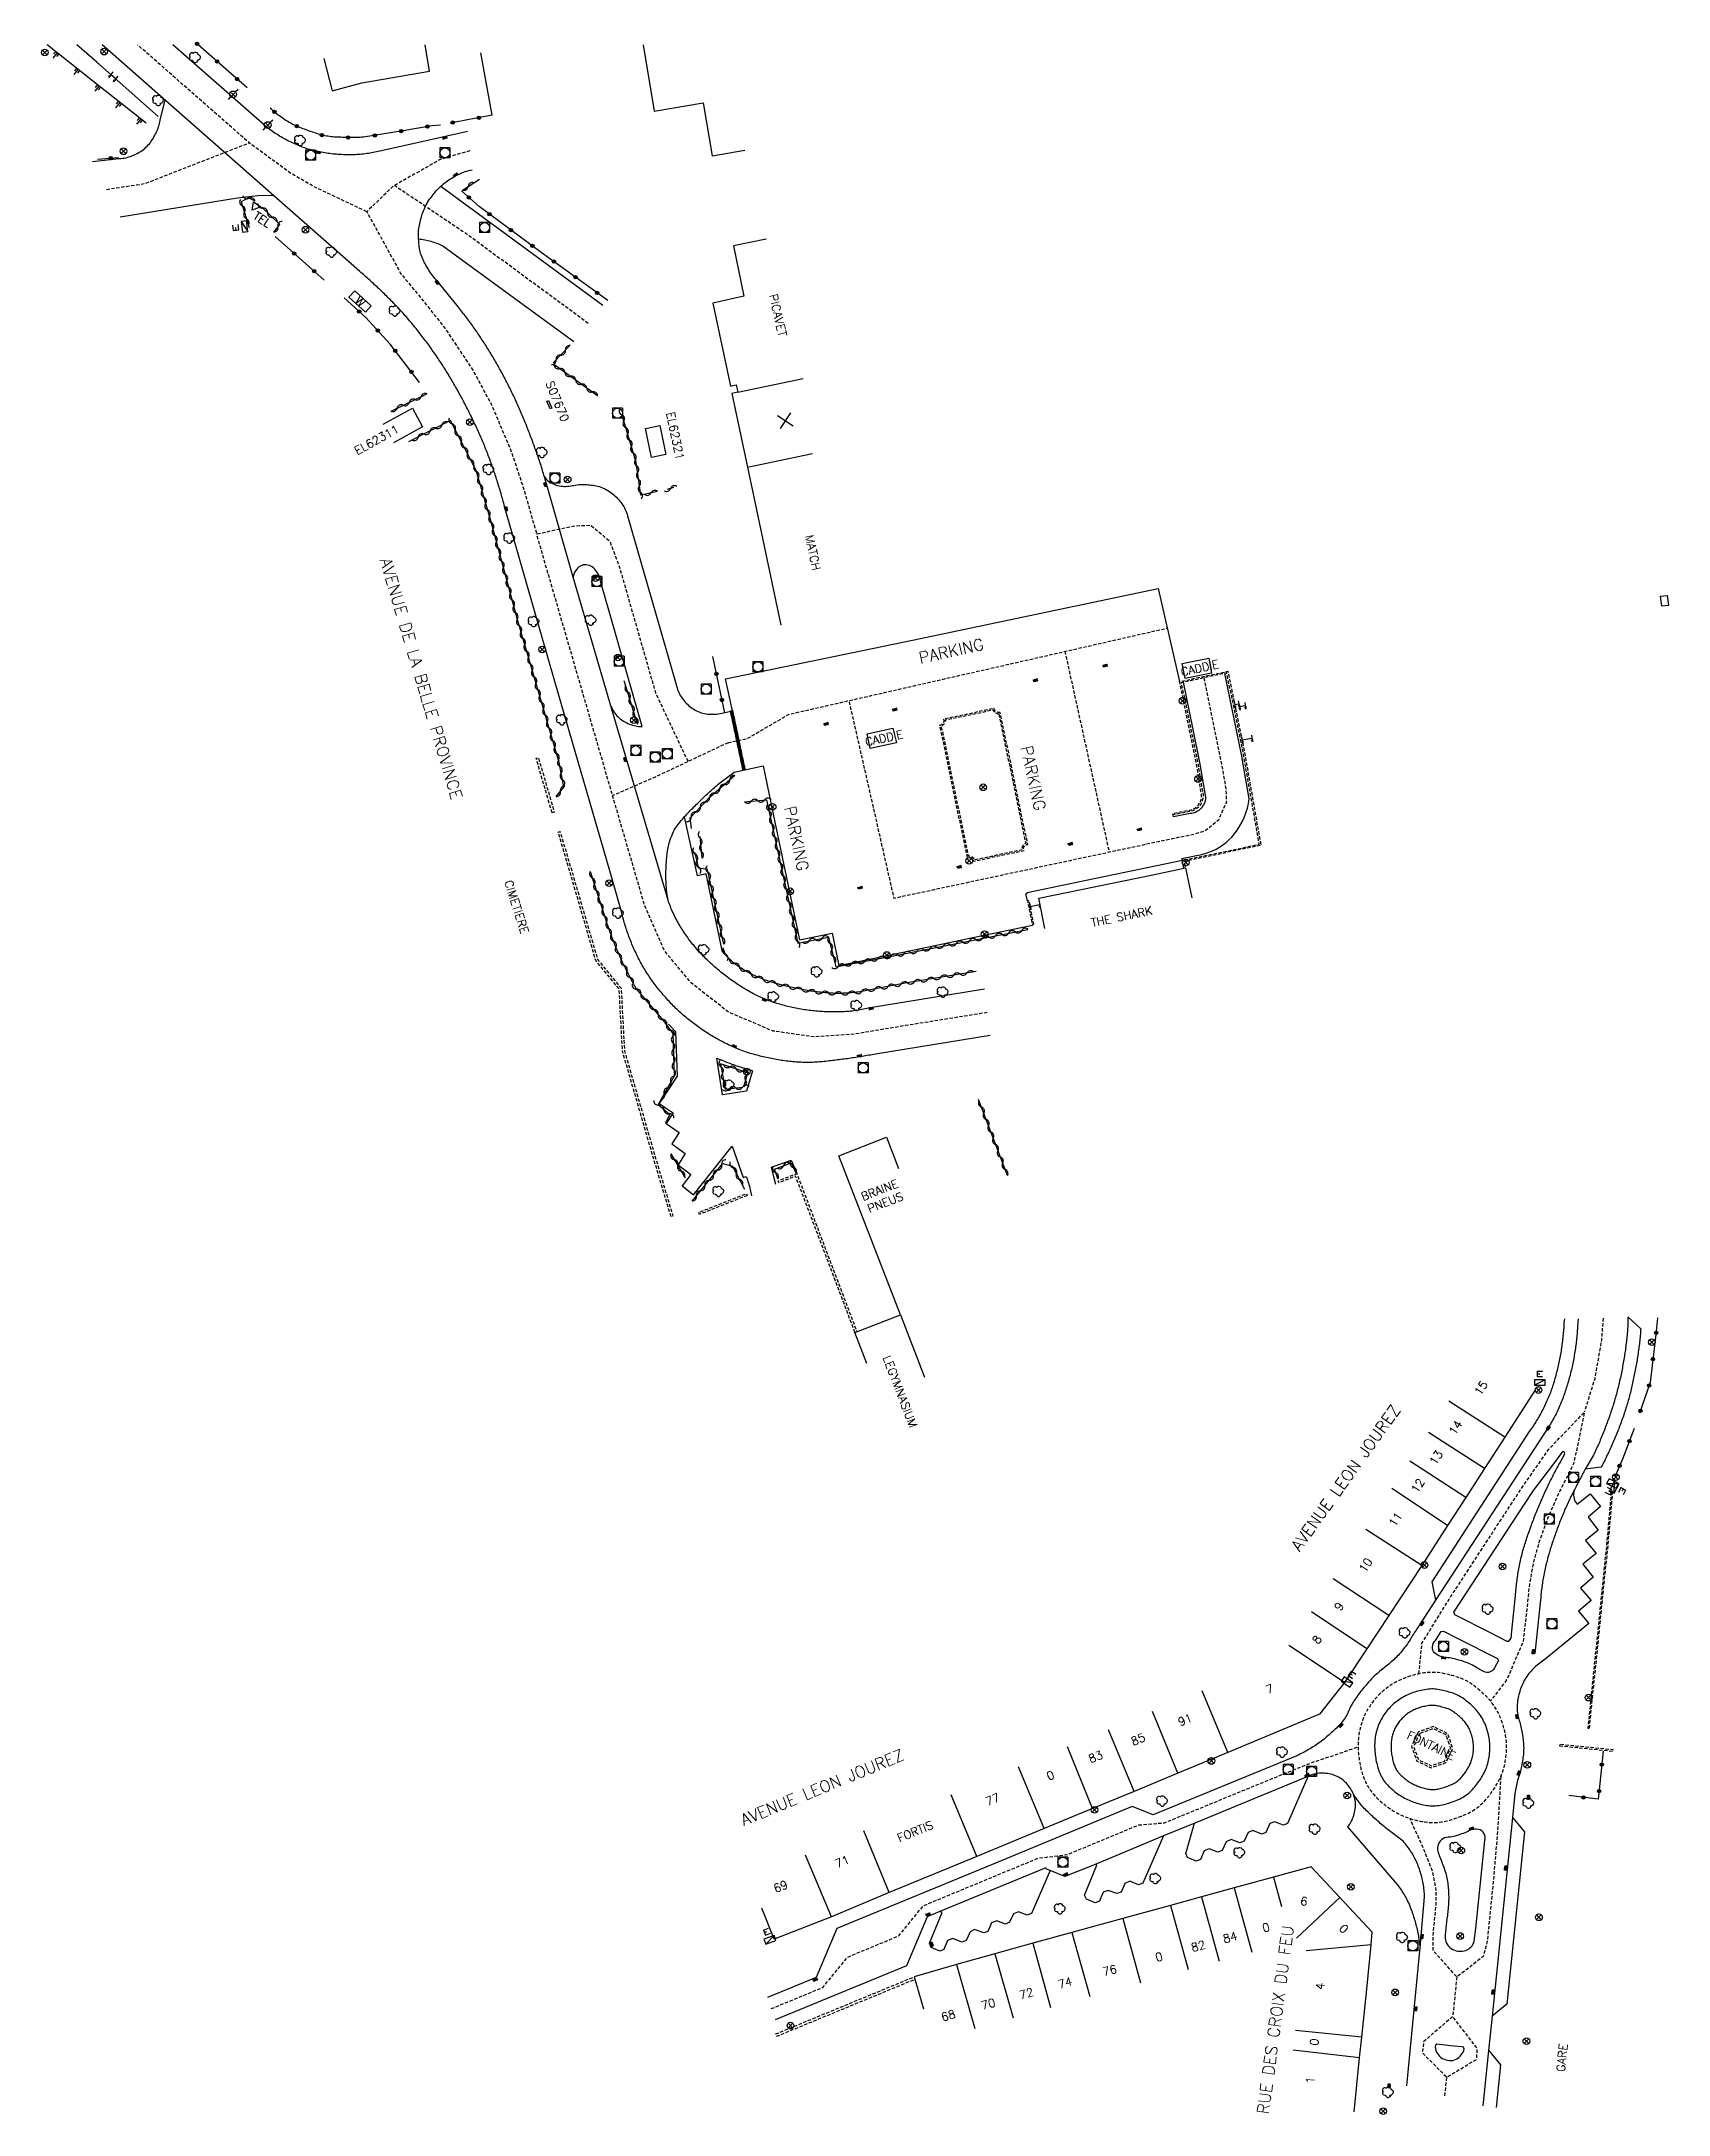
# Model space of a CAD drawing. Header units: millimetres. Extents: x 150050 to 151000, y 152675 to 153000.
# Drawn here: x 150260.7 to 150504.9, y 152689.5 to 153000.5 of the extents above; entities that cross this region are included whole.
import ezdxf
from ezdxf.enums import TextEntityAlignment as Align

# ---------------------------------------------------------------- set-up
doc = ezdxf.new("R2010")
doc.units = ezdxf.units.MM
doc.linetypes.add('DASHED', pattern=[0.75, 0.5, -0.25])
doc.layers.get('0').update_dxf_attribs({"linetype": 'CONTINUOUS'})
for name, color, linetype in [('W0001', 6, 'DASHED'), ('W0008', 7, 'CONTINUOUS'), ('W0017', 7, 'CONTINUOUS'), ('W0100', 7, 'CONTINUOUS'), ('W0105', 7, 'CONTINUOUS'), ('W0112', 1, 'DASHED'), ('W0211', 2, 'CONTINUOUS'), ('W0300', 7, 'CONTINUOUS'), ('W0310', 3, 'CONTINUOUS'), ('W0322', 7, 'CONTINUOUS'), ('W0400', 7, 'CONTINUOUS'), ('W0420', 7, 'CONTINUOUS'), ('W0430', 7, 'CONTINUOUS'), ('W0454', 7, 'CONTINUOUS'), ('W0469', 7, 'CONTINUOUS'), ('W0984', 7, 'CONTINUOUS'), ('W0989', 7, 'CONTINUOUS'), ('W0991', 7, 'CONTINUOUS'), ('W1102', 7, 'CONTINUOUS'), ('W1471', 7, 'CONTINUOUS')]:
    doc.layers.add(name, color=color, linetype=linetype)
doc.styles.get("Standard").update_dxf_attribs({"font": 'romans.shx', "width": 0.85})

msp = doc.modelspace()

# ---------------------------------------------------------------- texts
at = {"layer": 'W0984'}
for s, rotation, p in [('TEL', 326.3835, (150293.83, 152973.78)), ('W', 317.4764, (150308.49, 152961.45)), ('PICAVET', 283.0188, (150371.21, 152959.42)), ('S07670', 292.3996, (150338.12, 152946.51)), ('EL62321', 281.8377, (150355.8, 152941.33)), ('EL62311', 28.9958, (150310.98, 152940.74)), ('MATCH', 281.7793, (150376.45, 152923.82)), ('CADDIE', 12.2707, (150434.51, 152906.51)), ('CADDIE', 12.2707, (150387.14, 152896)), ('CIMETIERE', 287.5798, (150331.99, 152870.67)), ('THE SHARK', 11.7913, (150422.79, 152869.22)), ('BRAINE', 21.2623, (150386.47, 152828.2)), ('PNEUS', 21.2623, (150387.34, 152826.34)), ('LEGYMNASIUM', 290.852, (150389.54, 152797.96)), ('FONTAINE', 334.4555, (150469.25, 152744.88)), ('FORTIS', 22.326, (150391.81, 152731.99)), ('GARE', 84.1285, (150488.87, 152698.04))]:
    msp.add_text(s, height=1.25, rotation=rotation, dxfattribs=at).set_placement(p, align=Align.MIDDLE)
at = {"layer": 'W0989'}
for s, rotation, p in [('AVENUE DE LA BELLE PROVINCE', 286.635, (150317.68, 152904.91)), ('PARKING', 12.5178, (150397.21, 152909.06)), ('PARKING', 282.3188, (150409.53, 152890)), ('PARKING', 281.8991, (150373.99, 152880.93)), ('AVENUE LEON JOUREZ', 54.4373, (150456.41, 152785.04)), ('AVENUE LEON JOUREZ', 22.3615, (150377.86, 152738.61)), ('RUE DES CROIX DU FEU', 82.3262, (150445.87, 152703.73))]:
    msp.add_text(s, height=1.75, rotation=rotation, dxfattribs=at).set_placement(p, align=Align.MIDDLE)
at = {"layer": 'W0991'}
for s, rotation, p in [('15', 57.2618, (150476.71, 152798.49)), ('14', 57.1519, (150472.89, 152792.57)), ('13', 57.0232, (150469.98, 152788.06)), ('12', 56.5876, (150467.22, 152783.85)), ('11', 56.4081, (150463.88, 152778.8)), ('10', 57.3838, (150459.41, 152771.93)), ('9', 56.5819, (150455.4, 152765.74)), ('8', 56.2122, (150452.09, 152760.76)), ('7', 22.6452, (150445.01, 152753.36)), ('91', 22.5135, (150432.31, 152748.73)), ('85', 22.5838, (150425.26, 152745.81)), ('83', 22.1371, (150418.89, 152743.19)), ('0', 22.5704, (150412.1, 152740.39)), ('77', 22.5597, (150403.43, 152736.79)), ('71', 22.7438, (150380.85, 152727.45)), ('69', 21.2994, (150371.61, 152723.73)), ('6', 352.3984, (150450.15, 152721.52)), ('0', 15.2132, (150444.45, 152717.58)), ('0', 312.9933, (150456.13, 152717.39)), ('82', 15.3483, (150434.28, 152714.78)), ('84', 15.5193, (150439.07, 152716.1)), ('76', 15.3012, (150420.99, 152711.14)), ('0', 15.3278, (150428.39, 152713.16)), ('72', 15.3018, (150408.48, 152707.67)), ('74', 15.6643, (150414.29, 152709.28)), ('4', 84.1811, (150452.58, 152708.77)), ('68', 16.2102, (150396.77, 152704.37)), ('70', 15.6912, (150402.77, 152706.09)), ('0', 83.407, (150451.71, 152700.39)), ('1', 84.2907, (150451.11, 152694.67))]:
    msp.add_text(s, height=1.25, rotation=rotation, dxfattribs=at).set_placement(p, align=Align.MIDDLE)

# ---------------------------------------------------------------- blocks, each defined once
blk = doc.blocks.new('T300')
for p, q in [((-0.8, 0.51), (-0.86, 0.34)), ((-0.86, 0.34), (-0.86, 0.17)), ((-0.86, 0.17), (-0.74, 0.06)), ((-0.69, 0.63), (-0.8, 0.51)), ((-0.8, -0.06), (-0.74, 0.06)), ((-0.74, 0.06), (-0.69, 0.11)), ((-0.57, 0.69), (-0.69, 0.63)), ((-0.46, 0.69), (-0.57, 0.69)), ((-0.29, 0.63), (-0.46, 0.69)), ((-0.29, 0.63), (-0.17, 0.74)), ((-0.23, 0.57), (-0.29, 0.63)), ((-0.17, 0.74), (-0.06, 0.8)), ((-0.06, 0.8), (0.06, 0.8)), ((0.06, 0.8), (0.23, 0.74)), ((0.23, 0.74), (0.34, 0.63)), ((0.34, 0.63), (0.4, 0.51)), ((0.46, 0.46), (0.34, 0.46)), ((0.4, 0.51), (0.4, 0.46)), ((0.57, 0.4), (0.46, 0.46)), ((0.57, 0.4), (0.69, 0.29)), ((0.69, 0.29), (0.74, 0.17)), ((0.74, 0.06), (0.69, -0.17)), ((0.74, 0.17), (0.74, 0.06)), ((-0.8, -0.17), (-0.8, -0.06)), ((-0.8, -0.23), (-0.8, -0.17)), ((-0.74, -0.34), (-0.8, -0.23)), ((-0.69, -0.4), (-0.74, -0.34)), ((-0.51, -0.46), (-0.69, -0.4)), ((-0.4, -0.46), (-0.51, -0.46)), ((-0.4, -0.46), (-0.34, -0.46)), ((-0.34, -0.46), (-0.34, -0.4)), ((-0.34, -0.51), (-0.34, -0.46)), ((-0.29, -0.63), (-0.34, -0.51)), ((-0.17, -0.74), (-0.29, -0.63)), ((-0.06, -0.8), (-0.17, -0.74)), ((0.06, -0.8), (-0.06, -0.8)), ((0.17, -0.74), (0.06, -0.8)), ((0.23, -0.69), (0.17, -0.74)), ((0.29, -0.46), (0.23, -0.46)), ((0.29, -0.63), (0.23, -0.69)), ((0.46, -0.4), (0.29, -0.46)), ((0.34, -0.51), (0.29, -0.63)), ((0.34, -0.51), (0.34, -0.46)), ((0.57, -0.34), (0.46, -0.4)), ((0.63, -0.29), (0.57, -0.34)), ((0.69, -0.17), (0.63, -0.29))]:
    blk.add_line(p, q)
blk = doc.blocks.new('T430')
at = {"flags": 128}
for points in [[(0.8, 0.8), (-0.8, 0.8)], [(-0.8, 0.8), (-0.8, 0)], [(0.8, 0.8), (-0.8, 0)], [(-0.8, 0), (0.8, 0)], [(-0.4, 2.1), (0.4, 2.1)], [(-0.4, 2.1), (-0.4, 1.3)], [(-0.4, 1.7), (0, 1.7)], [(-0.4, 1.3), (0.4, 1.3)], [(0.8, 0), (0.8, 0.8)]]:
    blk.add_lwpolyline(points, dxfattribs=at)
blk = doc.blocks.new('T400')
for p, q in [((-0.15, 0.3), (0.15, 0.3)), ((-0.15, -0.25), (-0.15, 0.3)), ((-0.15, 0.15), (0.15, 0.15)), ((-0.15, 0), (0.15, 0)), ((0.15, 0.3), (0.15, -0.25)), ((-0.15, -0.15), (0.15, -0.15)), ((-0.15, -0.25), (-0.15, -0.3)), ((-0.15, -0.3), (0.15, -0.3)), ((0.15, -0.3), (0.15, -0.25))]:
    blk.add_line(p, q)
blk = doc.blocks.new('T420')
for p, q in [((0.75, 0.75), (-0.75, 0.75)), ((-0.75, 0.75), (-0.75, -0.75)), ((0.75, 0.75), (0.75, -0.75)), ((0.75, -0.75), (-0.75, -0.75))]:
    blk.add_line(p, q)
blk.add_ellipse((0, 0), major_axis=(-0.53, 0.53), ratio=1, start_param=3.926991, end_param=10.210176)
blk = doc.blocks.new('t322o')
at = {"color": 0, "linetype": 'Continuous'}
for radius in [0.25, 0.15]:
    blk.add_circle((0, 0), radius, dxfattribs=at)
blk = doc.blocks.new('t105o')
for p, q in [((-0.5, 0), (0.5, 0)), ((0.5, 0), (0.2, 0.1)), ((0.5, 0), (0.2, -0.1))]:
    blk.add_line(p, q)
blk = doc.blocks.new('t310o')
at = {"color": 0, "linetype": 'Continuous'}
for centre, start, end in [((-0.5, 0.38), 216.8699, 323.1304), ((0.5, -0.37), 36.8699, 143.1303)]:
    blk.add_arc(centre, 0.625, start, end, dxfattribs=at)
blk = doc.blocks.new('T454')
for p, q in [((-0.25, 0.25), (0.25, -0.25)), ((-0.25, -0.25), (0.25, 0.25)), ((0.75, 0.75), (0.375, 0.375)), ((-0.375, -0.375), (-0.75, -0.75))]:
    blk.add_line(p, q)
blk.add_ellipse((0, 0), major_axis=(0.354, 0.354), ratio=1, start_param=5.497787143782138, end_param=11.78097245096172)
blk = doc.blocks.new('t211o')
at = {"color": 0, "linetype": 'Continuous'}
for p, q in [((-0.29, 0.5), (-0.29, 0)), ((0, 1), (0, 0)), ((0.29, 0.5), (0.29, 0))]:
    blk.add_line(p, q, dxfattribs=at)
blk = doc.blocks.new('t991o')
at = {"color": 0, "linetype": 'Continuous'}
for p, q in [((-1, 1), (1, -1)), ((-1, -1), (1, 1))]:
    blk.add_line(p, q, dxfattribs=at)
blk = doc.blocks.new('T1471')
at = {"color": 0, "linetype": 'Continuous', "flags": 128}
blk.add_lwpolyline([(-0.75, -0.5), (-0.75, 0.5), (0.75, 0.5), (0.75, -0.5), (-0.75, -0.5)], dxfattribs=at)
blk = doc.blocks.new('T469')
at = {"color": 0, "linetype": 'Continuous', "flags": 128}
for points in [[(-0.35, 0.35), (0.35, -0.35)], [(-0.35, -0.35), (0.35, 0.35)]]:
    blk.add_lwpolyline(points, dxfattribs=at)
at = {"color": 0, "linetype": 'Continuous'}
blk.add_circle((0, 0), 0.5, dxfattribs=at)

# ---------------------------------------------------------------- linework, layer by layer
at = {"layer": 'W0001', "flags": 128}
for points in [[(150309.5, 152974.95), (150301.6, 152978.7), (150298.19, 152980.65), (150292.08, 152985.1), (150283.8, 152992.35), (150275.1, 153000)], [(150270.43, 152978.31), (150276.22, 152979.18), (150291.88, 152985.29)], [(150324.98, 152984.1), (150320.53, 152982.79), (150313.45, 152978.77), (150309.5, 152974.95), (150314.63, 152965.64), (150317.2, 152962.54), (150321.22, 152957.5), (150325.41, 152951.2), (150328.19, 152946.06), (150331.2, 152938.94), (150333.03, 152933.44), (150334.99, 152926.63), (150340.75, 152927.83), (150343.14, 152927.93), (150345.97, 152925.51), (150347.43, 152921.6), (150352.83, 152902.79), (150357.7, 152892.46)], [(150342.75, 152958.2), (150324.53, 152971.56), (150313.65, 152978.88)], [(150402.63, 152854.83), (150401.45, 152854.64), (150390.35, 152852.86), (150382.76, 152851.59), (150376.6, 152851.17), (150370.48, 152852.05), (150363.81, 152854.87), (150358.18, 152859.27), (150354.16, 152864.09), (150351.17, 152871.01), (150348.66, 152879.61), (150345.71, 152889.72), (150334.99, 152926.63)], [(150363.73, 152895.3), (150366.68, 152895.96), (150372.81, 152899.55), (150429.62, 152912.49)], [(150414.27, 152909), (150420.92, 152878.86)], [(150435.14, 152905.03), (150437.79, 152892.06), (150438.43, 152888.36), (150438.5, 152886.37), (150437.3, 152883.66), (150435.39, 152882.11), (150433.64, 152881.54), (150431.34, 152881.09), (150388.65, 152871.95), (150381.89, 152901.62)], [(150363.73, 152895.3), (150353.48, 152890.47), (150346.4, 152887.38)], [(150495.04, 152808.99), (150494.79, 152805.68), (150493.78, 152799.89), (150492.22, 152794.87)], [(150467.39, 152755.62), (150467.86, 152760.25), (150471.94, 152766.82), (150476.09, 152773.18), (150479.77, 152778.82), (150482.26, 152782.64), (150484.36, 152785.69), (150486.9, 152789.32), (150492.22, 152794.87), (150490.62, 152787.12), (150488.35, 152782.7), (150486.77, 152779.07), (150485.42, 152775.35), (150484.57, 152772.34), (150483.98, 152769.09), (150483.59, 152765.27), (150483.02, 152760.36), (150480.57, 152754.72), (150478.13, 152751.55)], [(150370.21, 152705.4), (150377.95, 152708.58), (150381.68, 152713.14), (150389.34, 152716.32), (150393.04, 152720.85), (150410.27, 152727.98), (150414.59, 152728.5), (150425.33, 152732.95), (150429.21, 152733.28), (150446.62, 152740.42), (150451.6, 152742.42), (150454.63, 152743.4), (150458.26, 152744.66)], [(150479.69, 152740.22), (150479.16, 152731.55), (150478.55, 152724.35), (150477.64, 152715.48), (150477.06, 152713.2), (150473.09, 152710.17), (150469.52, 152714.14), (150469.55, 152716.49), (150469.97, 152720.71), (150470, 152723.18), (150469.47, 152725.97), (150468.11, 152729.35), (150466.07, 152733.92)], [(150473.09, 152710.17), (150472.49, 152704.24)], [(150471.3, 152692.33), (150471.58, 152695.12), (150476.06, 152697.81), (150476.16, 152699.39), (150472.49, 152704.24), (150468.1, 152700.44), (150467.94, 152698.75), (150471.58, 152695.12)]]:
    msp.add_lwpolyline(points, dxfattribs=at)
msp.add_lwpolyline([(150472.08, 152755.44), (150471.82, 152755.51), (150471.53, 152755.58), (150471.24, 152755.64), (150470.94, 152755.7), (150470.62, 152755.75), (150470.29, 152755.8), (150469.95, 152755.83), (150469.6, 152755.85), (150469.23, 152755.85), (150468.85, 152755.83), (150468.49, 152755.8), (150468.16, 152755.75), (150467.85, 152755.71), (150467.55, 152755.65), (150467.24, 152755.59), (150466.93, 152755.52), (150466.63, 152755.44), (150466.32, 152755.36), (150466.02, 152755.27), (150465.72, 152755.17), (150465.42, 152755.06), (150465.12, 152754.94), (150464.82, 152754.82), (150464.53, 152754.68), (150464.23, 152754.54), (150463.94, 152754.38), (150463.66, 152754.22), (150463.37, 152754.05), (150463.09, 152753.86), (150462.82, 152753.67), (150462.55, 152753.47), (150462.28, 152753.26), (150462.03, 152753.05), (150461.78, 152752.83), (150461.54, 152752.61), (150461.31, 152752.37), (150461.08, 152752.13), (150460.86, 152751.89), (150460.65, 152751.63), (150460.44, 152751.37), (150460.25, 152751.11), (150460.06, 152750.83), (150459.88, 152750.55), (150459.7, 152750.27), (150459.54, 152749.98), (150459.39, 152749.68), (150459.24, 152749.37), (150459.11, 152749.07), (150458.98, 152748.75), (150458.86, 152748.43), (150458.76, 152748.12), (150458.66, 152747.8), (150458.58, 152747.48), (150458.51, 152747.16), (150458.44, 152746.85), (150458.39, 152746.53), (150458.35, 152746.22), (150458.31, 152745.9), (150458.29, 152745.59), (150458.27, 152745.28), (150458.26, 152744.97), (150458.26, 152744.66), (150458.27, 152744.35), (150458.28, 152744.05), (150458.31, 152743.74), (150458.33, 152743.44), (150458.37, 152743.15), (150458.41, 152742.85), (150458.46, 152742.56), (150458.51, 152742.26), (150458.56, 152741.97), (150458.63, 152741.68), (150458.7, 152741.38), (150458.77, 152741.09), (150458.86, 152740.79), (150458.96, 152740.49), (150459.06, 152740.18), (150459.18, 152739.88), (150459.31, 152739.57), (150459.45, 152739.27), (150459.61, 152738.97), (150459.78, 152738.66), (150459.97, 152738.37), (150460.17, 152738.07), (150460.39, 152737.78), (150460.63, 152737.5), (150460.87, 152737.24), (150461.1, 152737), (150461.33, 152736.79), (150461.55, 152736.57), (150461.79, 152736.37), (150462.03, 152736.17), (150462.27, 152735.97), (150462.51, 152735.78), (150462.76, 152735.6), (150463.02, 152735.42), (150463.28, 152735.25), (150463.54, 152735.09), (150463.81, 152734.93), (150464.08, 152734.78), (150464.35, 152734.64), (150464.63, 152734.5), (150464.91, 152734.37), (150465.19, 152734.25), (150465.48, 152734.13), (150465.77, 152734.02), (150466.07, 152733.92), (150466.36, 152733.83), (150466.66, 152733.74), (150466.97, 152733.66), (150467.27, 152733.59), (150467.58, 152733.52), (150467.89, 152733.46), (150468.22, 152733.41), (150468.58, 152733.36), (150468.96, 152733.33), (150469.33, 152733.31), (150469.69, 152733.32), (150470.05, 152733.33), (150470.4, 152733.36), (150470.74, 152733.41), (150471.08, 152733.46), (150471.41, 152733.52), (150471.73, 152733.6), (150472.04, 152733.68), (150472.35, 152733.76), (150472.64, 152733.85), (150472.93, 152733.95), (150473.22, 152734.05), (150473.5, 152734.15), (150473.77, 152734.26), (150474.04, 152734.37), (150474.35, 152734.5), (150474.66, 152734.64), (150474.97, 152734.8), (150475.28, 152734.97), (150475.59, 152735.16), (150475.89, 152735.36), (150476.19, 152735.57), (150476.48, 152735.81), (150476.76, 152736.05), (150477.03, 152736.32), (150477.28, 152736.58), (150477.5, 152736.82), (150477.69, 152737.05), (150477.88, 152737.28), (150478.07, 152737.52), (150478.26, 152737.77), (150478.44, 152738.02), (150478.61, 152738.27), (150478.79, 152738.53), (150478.95, 152738.8), (150479.11, 152739.07), (150479.27, 152739.35), (150479.41, 152739.63), (150479.55, 152739.92), (150479.69, 152740.22), (150479.81, 152740.53), (150479.93, 152740.84), (150480.04, 152741.15), (150480.13, 152741.48), (150480.22, 152741.8), (150480.3, 152742.14), (150480.36, 152742.47), (150480.42, 152742.81), (150480.46, 152743.14), (150480.5, 152743.47), (150480.53, 152743.79), (150480.54, 152744.12), (150480.55, 152744.45), (150480.55, 152744.78), (150480.54, 152745.1), (150480.52, 152745.43), (150480.49, 152745.75), (150480.45, 152746.08), (150480.4, 152746.4), (150480.34, 152746.72), (150480.27, 152747.04), (150480.2, 152747.35), (150480.11, 152747.67), (150480.02, 152747.98), (150479.92, 152748.29), (150479.81, 152748.59), (150479.69, 152748.9), (150479.56, 152749.2), (150479.42, 152749.51), (150479.27, 152749.82), (150479.1, 152750.14), (150478.92, 152750.44), (150478.73, 152750.73), (150478.54, 152751.02), (150478.34, 152751.29), (150478.13, 152751.55), (150477.91, 152751.8), (150477.69, 152752.05), (150477.47, 152752.28), (150477.24, 152752.5), (150477.01, 152752.72), (150476.78, 152752.93), (150476.55, 152753.13), (150476.31, 152753.33), (150476.08, 152753.51), (150475.84, 152753.7), (150475.6, 152753.87), (150475.35, 152754.06), (150475.05, 152754.25), (150474.73, 152754.45), (150474.42, 152754.61), (150474.1, 152754.76), (150473.79, 152754.9), (150473.49, 152755.02), (150473.19, 152755.12), (150472.9, 152755.21), (150472.62, 152755.3), (150472.35, 152755.37)], close=True, dxfattribs=at)
at = {"layer": 'W0008', "flags": 128}
for points in [[(150403.04, 152851.36), (150385.86, 152848.59), (150385.61, 152848.54), (150385.36, 152848.5), (150385.12, 152848.45), (150384.87, 152848.41), (150384.62, 152848.36), (150384.37, 152848.32), (150384.12, 152848.28), (150383.87, 152848.24), (150383.63, 152848.2), (150383.38, 152848.16), (150383.13, 152848.12), (150382.88, 152848.08), (150382.63, 152848.04), (150382.38, 152848.01), (150382.13, 152847.97), (150381.88, 152847.94), (150381.63, 152847.9), (150381.38, 152847.87), (150381.13, 152847.84), (150380.88, 152847.81), (150380.63, 152847.78), (150380.38, 152847.74), (150380.13, 152847.71), (150379.89, 152847.68), (150379.64, 152847.65), (150379.39, 152847.62), (150379.14, 152847.59), (150378.89, 152847.56), (150378.64, 152847.53), (150378.39, 152847.5), (150378.14, 152847.48), (150377.89, 152847.45), (150377.64, 152847.43), (150377.4, 152847.41), (150377.15, 152847.39), (150376.89, 152847.38), (150376.64, 152847.36), (150376.39, 152847.35), (150376.14, 152847.35), (150375.89, 152847.34), (150375.64, 152847.34), (150375.4, 152847.34), (150375.15, 152847.35), (150374.9, 152847.35), (150374.66, 152847.36), (150374.41, 152847.37), (150374.17, 152847.38), (150373.92, 152847.4), (150373.67, 152847.41), (150373.43, 152847.43), (150373.18, 152847.46), (150372.94, 152847.48), (150372.69, 152847.51), (150372.45, 152847.54), (150372.21, 152847.57), (150371.96, 152847.61), (150371.72, 152847.64), (150371.47, 152847.69), (150371.22, 152847.73), (150370.98, 152847.77), (150370.73, 152847.82), (150370.48, 152847.87), (150370.23, 152847.92), (150369.99, 152847.97), (150369.74, 152848.02), (150369.49, 152848.07), (150369.25, 152848.12), (150369, 152848.18), (150368.76, 152848.24), (150368.52, 152848.3), (150368.27, 152848.36), (150368.03, 152848.42), (150367.79, 152848.49), (150367.55, 152848.56), (150367.3, 152848.63), (150367.06, 152848.7), (150366.82, 152848.78), (150366.58, 152848.85), (150366.35, 152848.94), (150366.11, 152849.02), (150365.87, 152849.1), (150365.64, 152849.19), (150365.4, 152849.28), (150365.17, 152849.38), (150364.93, 152849.48), (150364.7, 152849.58), (150364.46, 152849.68), (150364.23, 152849.79), (150364, 152849.89), (150363.77, 152850), (150363.54, 152850.11), (150363.31, 152850.23), (150363.08, 152850.34), (150362.86, 152850.46), (150362.63, 152850.57), (150362.41, 152850.69), (150362.18, 152850.82), (150361.96, 152850.94), (150361.74, 152851.06), (150361.52, 152851.19), (150361.3, 152851.32), (150361.09, 152851.45), (150360.87, 152851.58), (150360.66, 152851.72), (150360.44, 152851.86), (150360.23, 152851.99), (150360.02, 152852.13), (150359.81, 152852.28), (150359.6, 152852.42), (150359.39, 152852.57), (150359.18, 152852.71), (150358.97, 152852.86), (150358.77, 152853.01), (150358.56, 152853.17), (150358.36, 152853.32), (150358.16, 152853.48), (150357.96, 152853.63), (150357.76, 152853.79), (150357.57, 152853.95), (150357.38, 152854.11), (150357.19, 152854.27), (150357, 152854.43), (150356.81, 152854.6), (150356.63, 152854.77), (150356.44, 152854.93), (150356.26, 152855.1), (150356.08, 152855.28), (150355.9, 152855.45), (150355.72, 152855.62), (150355.55, 152855.8), (150355.37, 152855.98), (150355.2, 152856.15), (150355.03, 152856.33), (150354.86, 152856.52), (150354.69, 152856.7), (150354.53, 152856.88), (150354.36, 152857.07), (150354.2, 152857.26), (150354.03, 152857.44), (150353.87, 152857.63), (150353.71, 152857.82), (150353.55, 152858.02), (150353.4, 152858.21), (150353.24, 152858.4), (150353.08, 152858.6), (150352.93, 152858.8), (150352.78, 152858.99), (150352.63, 152859.19), (150352.48, 152859.4), (150352.33, 152859.6), (150352.18, 152859.8), (150352.04, 152860.01), (150351.9, 152860.22), (150351.76, 152860.43), (150351.62, 152860.64), (150351.49, 152860.85), (150351.35, 152861.06), (150351.22, 152861.27), (150351.1, 152861.49), (150350.97, 152861.7), (150350.85, 152861.92), (150350.72, 152862.14), (150350.6, 152862.36), (150350.48, 152862.58), (150350.37, 152862.8), (150350.25, 152863.03), (150350.14, 152863.25), (150350.03, 152863.48), (150349.92, 152863.7), (150349.81, 152863.93), (150349.7, 152864.16), (150349.6, 152864.38), (150349.5, 152864.61), (150349.4, 152864.84), (150349.3, 152865.07), (150349.21, 152865.3), (150349.11, 152865.53), (150349.02, 152865.76), (150348.93, 152865.99), (150348.85, 152866.22), (150348.76, 152866.46), (150348.68, 152866.69), (150348.59, 152866.92), (150348.51, 152867.16), (150348.44, 152867.39), (150348.36, 152867.63), (150348.29, 152867.87), (150348.21, 152868.11), (150348.14, 152868.34), (150348.08, 152868.58), (150348.01, 152868.82), (150347.94, 152869.06), (150347.88, 152869.3), (150347.82, 152869.55), (150347.76, 152869.79), (150345.97, 152876.08), (150337.73, 152904.5), (150330.18, 152930.74), (150330.11, 152930.98), (150330.05, 152931.23), (150329.99, 152931.47), (150329.92, 152931.71), (150329.86, 152931.96), (150329.79, 152932.2), (150329.72, 152932.44), (150329.65, 152932.68), (150329.58, 152932.92), (150329.51, 152933.17), (150329.44, 152933.41), (150329.37, 152933.65), (150329.29, 152933.89), (150329.22, 152934.13), (150329.14, 152934.37), (150329.07, 152934.61), (150328.99, 152934.85), (150328.91, 152935.09), (150328.83, 152935.33), (150328.75, 152935.56), (150328.67, 152935.8), (150328.59, 152936.04), (150328.5, 152936.27), (150328.42, 152936.51), (150328.34, 152936.74), (150328.25, 152936.97), (150328.17, 152937.21), (150328.08, 152937.44), (150328, 152937.68), (150327.91, 152937.91), (150327.83, 152938.14), (150327.74, 152938.37), (150327.65, 152938.61), (150327.56, 152938.84), (150327.47, 152939.07), (150327.38, 152939.3), (150327.29, 152939.53), (150327.2, 152939.76), (150327.1, 152939.99), (150327.01, 152940.22), (150326.91, 152940.45), (150326.82, 152940.68), (150326.72, 152940.91), (150326.62, 152941.14), (150326.52, 152941.37), (150326.42, 152941.59), (150326.32, 152941.82), (150326.22, 152942.05), (150326.12, 152942.27), (150326.01, 152942.5), (150325.91, 152942.73), (150325.8, 152942.95), (150325.69, 152943.18), (150325.59, 152943.4), (150325.48, 152943.62), (150325.37, 152943.85), (150325.26, 152944.07), (150325.15, 152944.29), (150325.04, 152944.52), (150324.93, 152944.74), (150324.82, 152944.96), (150324.71, 152945.18), (150324.6, 152945.4), (150324.49, 152945.63), (150324.37, 152945.85), (150324.26, 152946.07), (150324.14, 152946.29), (150324.03, 152946.51), (150323.91, 152946.73), (150323.8, 152946.94), (150323.68, 152947.16), (150323.56, 152947.38), (150323.44, 152947.6), (150323.32, 152947.82), (150323.2, 152948.03), (150323.08, 152948.25), (150322.96, 152948.47), (150322.84, 152948.68), (150322.71, 152948.9), (150322.59, 152949.11), (150322.47, 152949.33), (150322.34, 152949.54), (150322.21, 152949.76), (150322.09, 152949.97), (150321.96, 152950.18), (150321.83, 152950.4), (150321.7, 152950.61), (150321.57, 152950.82), (150321.44, 152951.03), (150321.31, 152951.24), (150321.18, 152951.46), (150321.04, 152951.67), (150320.9, 152951.89), (150320.76, 152952.1), (150320.63, 152952.31), (150320.49, 152952.52), (150320.34, 152952.73), (150320.2, 152952.94), (150320.06, 152953.15), (150319.92, 152953.36), (150319.77, 152953.57), (150319.63, 152953.78), (150319.48, 152953.98), (150319.33, 152954.19), (150319.19, 152954.4), (150319.04, 152954.6), (150318.89, 152954.81), (150318.74, 152955.01), (150318.59, 152955.21), (150318.44, 152955.42), (150318.28, 152955.62), (150318.13, 152955.82), (150317.98, 152956.02), (150317.82, 152956.22), (150317.67, 152956.43), (150317.51, 152956.63), (150317.36, 152956.83), (150317.2, 152957.03), (150317.04, 152957.22), (150316.89, 152957.42), (150316.73, 152957.62), (150316.57, 152957.82), (150316.41, 152958.01), (150316.25, 152958.21), (150316.09, 152958.4), (150315.93, 152958.59), (150315.77, 152958.78), (150315.61, 152958.97), (150315.44, 152959.16), (150315.28, 152959.35), (150315.11, 152959.54), (150314.94, 152959.72), (150314.77, 152959.91), (150314.6, 152960.09), (150314.43, 152960.28), (150314.26, 152960.46), (150314.09, 152960.64), (150313.92, 152960.82), (150313.74, 152961), (150313.57, 152961.19), (150313.39, 152961.37), (150313.22, 152961.55), (150313.04, 152961.72), (150312.86, 152961.9), (150312.68, 152962.08), (150312.5, 152962.26), (150312.32, 152962.44), (150312.14, 152962.61), (150311.96, 152962.79), (150311.78, 152962.96), (150311.6, 152963.14), (150311.42, 152963.31), (150311.23, 152963.48), (150311.05, 152963.66), (150310.87, 152963.83), (150310.68, 152964), (150310.5, 152964.17), (150310.31, 152964.34), (150310.13, 152964.51), (150309.94, 152964.68), (150309.75, 152964.85), (150309.57, 152965.02), (150309.38, 152965.18), (150309.19, 152965.35), (150309, 152965.52), (150308.81, 152965.68), (150308.62, 152965.85), (150308.43, 152966.01), (150269.81, 153000)], [(150324.63, 152986.98), (150318.4, 152985.57), (150311.93, 152984.15), (150311.69, 152984.09), (150311.45, 152984.03), (150311.21, 152983.98), (150310.97, 152983.92), (150310.72, 152983.88), (150310.48, 152983.83), (150310.23, 152983.78), (150309.99, 152983.74), (150309.74, 152983.71), (150309.5, 152983.67), (150309.25, 152983.64), (150309, 152983.61), (150308.76, 152983.59), (150308.51, 152983.56), (150308.26, 152983.54), (150308.01, 152983.53), (150307.76, 152983.51), (150307.5, 152983.5), (150307.25, 152983.5), (150307, 152983.49), (150306.74, 152983.49), (150306.49, 152983.49), (150306.24, 152983.5), (150305.99, 152983.51), (150305.73, 152983.52), (150305.48, 152983.53), (150305.23, 152983.55), (150304.98, 152983.57), (150304.73, 152983.59), (150304.47, 152983.61), (150304.22, 152983.64), (150303.96, 152983.67), (150303.71, 152983.71), (150303.45, 152983.75), (150303.2, 152983.79), (150302.95, 152983.84), (150302.69, 152983.89), (150302.44, 152983.94), (150302.19, 152983.99), (150301.94, 152984.05), (150301.68, 152984.1), (150301.43, 152984.16), (150301.17, 152984.22), (150300.92, 152984.29), (150300.67, 152984.36), (150300.42, 152984.44), (150300.19, 152984.52), (150299.96, 152984.61), (150299.73, 152984.7), (150299.5, 152984.79), (150299.27, 152984.88), (150299.04, 152984.97), (150298.81, 152985.07), (150298.59, 152985.17), (150298.37, 152985.27), (150298.14, 152985.37), (150297.92, 152985.48), (150297.7, 152985.59), (150297.48, 152985.7), (150297.27, 152985.82), (150297.05, 152985.93), (150296.83, 152986.05), (150296.62, 152986.18), (150296.4, 152986.31), (150296.19, 152986.44), (150295.98, 152986.57), (150295.77, 152986.71), (150295.56, 152986.85), (150295.35, 152986.99), (150295.15, 152987.14), (150294.95, 152987.29), (150294.75, 152987.44), (150294.55, 152987.59), (150294.36, 152987.75), (150294.17, 152987.91), (150293.98, 152988.08), (150293.79, 152988.24), (150280.4, 153000)], [(150268.34, 152982.51), (150272.36, 152982.93), (150272.6, 152982.94), (150272.84, 152982.97), (150273.08, 152983), (150273.32, 152983.05), (150273.56, 152983.1), (150273.79, 152983.17), (150274.02, 152983.24), (150274.25, 152983.32), (150274.48, 152983.42), (150274.71, 152983.52), (150274.93, 152983.63), (150275.15, 152983.75), (150275.36, 152983.88), (150275.57, 152984.01), (150275.77, 152984.16), (150275.97, 152984.31), (150276.17, 152984.46), (150276.35, 152984.63), (150276.54, 152984.8), (150276.71, 152984.98), (150276.87, 152985.16), (150277.02, 152985.35), (150277.16, 152985.55), (150277.3, 152985.75), (150277.42, 152985.95), (150277.55, 152986.16), (150277.66, 152986.37), (150277.78, 152986.59), (150277.89, 152986.81), (150277.99, 152987.03), (150278.08, 152987.26), (150278.17, 152987.49), (150278.25, 152987.72), (150278.33, 152987.95), (150278.39, 152988.19), (150278.45, 152988.43), (150278.51, 152988.67), (150279.22, 152991.72)], [(150402.21, 152858.31), (150384.77, 152855.48), (150384.53, 152855.42), (150384.29, 152855.37), (150384.05, 152855.32), (150383.81, 152855.27), (150383.57, 152855.23), (150383.32, 152855.19), (150383.08, 152855.15), (150382.84, 152855.11), (150382.6, 152855.08), (150382.35, 152855.05), (150382.11, 152855.02), (150381.87, 152855), (150381.62, 152854.98), (150381.38, 152854.96), (150381.13, 152854.94), (150380.89, 152854.93), (150380.64, 152854.92), (150380.39, 152854.91), (150380.15, 152854.91), (150379.9, 152854.91), (150379.64, 152854.91), (150379.39, 152854.91), (150379.14, 152854.91), (150378.89, 152854.92), (150378.64, 152854.93), (150378.39, 152854.94), (150378.14, 152854.95), (150377.89, 152854.96), (150377.64, 152854.98), (150377.39, 152854.99), (150377.14, 152855.01), (150376.89, 152855.04), (150376.64, 152855.06), (150376.39, 152855.09), (150376.14, 152855.12), (150375.89, 152855.15), (150375.64, 152855.18), (150375.39, 152855.22), (150375.14, 152855.25), (150374.9, 152855.29), (150374.65, 152855.33), (150374.4, 152855.38), (150374.15, 152855.42), (150373.91, 152855.47), (150373.66, 152855.52), (150373.41, 152855.58), (150373.17, 152855.63), (150372.93, 152855.69), (150372.69, 152855.74), (150372.45, 152855.8), (150372.21, 152855.86), (150371.97, 152855.93), (150371.73, 152855.99), (150371.5, 152856.06), (150371.26, 152856.13), (150371.02, 152856.2), (150370.79, 152856.28), (150370.55, 152856.35), (150370.32, 152856.43), (150370.09, 152856.51), (150369.86, 152856.6), (150369.63, 152856.68), (150369.4, 152856.77), (150369.17, 152856.87), (150368.94, 152856.96), (150368.71, 152857.06), (150368.49, 152857.16), (150368.26, 152857.27), (150368.04, 152857.37), (150367.82, 152857.48), (150367.6, 152857.6), (150367.38, 152857.72), (150367.16, 152857.84), (150366.94, 152857.96), (150366.72, 152858.08), (150366.51, 152858.21), (150366.29, 152858.33), (150366.08, 152858.46), (150365.87, 152858.59), (150365.66, 152858.72), (150365.45, 152858.86), (150365.24, 152858.99), (150365.03, 152859.13), (150364.83, 152859.27), (150364.62, 152859.41), (150364.42, 152859.55), (150364.22, 152859.69), (150364.01, 152859.84), (150363.82, 152859.99), (150363.62, 152860.13), (150363.42, 152860.28), (150363.22, 152860.43), (150363.03, 152860.59), (150362.83, 152860.74), (150362.64, 152860.9), (150362.45, 152861.06), (150362.26, 152861.22), (150362.07, 152861.38), (150361.88, 152861.54), (150361.69, 152861.7), (150361.51, 152861.87), (150361.32, 152862.03), (150361.14, 152862.2), (150360.95, 152862.37), (150360.77, 152862.54), (150360.59, 152862.71), (150360.41, 152862.88), (150360.23, 152863.06), (150360.05, 152863.24), (150359.88, 152863.41), (150359.71, 152863.59), (150359.54, 152863.78), (150359.37, 152863.96), (150359.2, 152864.15), (150359.04, 152864.33), (150358.88, 152864.52), (150358.72, 152864.71), (150358.56, 152864.91), (150358.4, 152865.1), (150358.25, 152865.3), (150358.1, 152865.49), (150357.95, 152865.69), (150357.8, 152865.89), (150357.66, 152866.09), (150357.51, 152866.29), (150357.37, 152866.5), (150357.23, 152866.7), (150357.09, 152866.91), (150356.95, 152867.12), (150356.82, 152867.33), (150356.68, 152867.54), (150356.55, 152867.75), (150356.42, 152867.97), (150356.29, 152868.19), (150356.16, 152868.42), (150356.03, 152868.64), (150355.91, 152868.87), (150355.79, 152869.1), (150355.68, 152869.33), (150355.57, 152869.56), (150355.46, 152869.79), (150355.35, 152870.02), (150355.25, 152870.26), (150355.15, 152870.49), (150355.06, 152870.73), (150354.96, 152870.97), (150354.88, 152871.21), (150354.79, 152871.45), (150354.71, 152871.7), (150346, 152901.34), (150340.5, 152920.15), (150336.15, 152935.18), (150336.08, 152935.42), (150336.01, 152935.66), (150335.94, 152935.91), (150335.87, 152936.15), (150335.8, 152936.39), (150335.73, 152936.63), (150335.65, 152936.87), (150335.57, 152937.11), (150335.49, 152937.36), (150335.41, 152937.6), (150335.33, 152937.83), (150335.25, 152938.07), (150335.17, 152938.31), (150335.08, 152938.55), (150335, 152938.79), (150334.91, 152939.02), (150334.83, 152939.26), (150334.74, 152939.49), (150334.66, 152939.73), (150334.57, 152939.97), (150334.48, 152940.2), (150334.4, 152940.44), (150334.31, 152940.67), (150334.22, 152940.91), (150334.13, 152941.14), (150334.04, 152941.38), (150333.95, 152941.61), (150333.86, 152941.85), (150333.77, 152942.08), (150333.68, 152942.32), (150333.59, 152942.55), (150333.5, 152942.78), (150333.4, 152943.02), (150333.31, 152943.25), (150333.22, 152943.48), (150333.12, 152943.72), (150333.03, 152943.95), (150332.93, 152944.18), (150332.83, 152944.41), (150332.73, 152944.64), (150332.64, 152944.87), (150332.54, 152945.11), (150332.44, 152945.34), (150332.33, 152945.57), (150332.23, 152945.8), (150332.13, 152946.03), (150332.03, 152946.25), (150331.92, 152946.48), (150331.82, 152946.71), (150331.71, 152946.94), (150331.6, 152947.16), (150331.5, 152947.39), (150331.39, 152947.61), (150331.28, 152947.84), (150331.17, 152948.06), (150331.06, 152948.29), (150330.95, 152948.51), (150330.84, 152948.73), (150330.73, 152948.96), (150330.61, 152949.18), (150330.5, 152949.4), (150330.38, 152949.62), (150330.27, 152949.85), (150330.15, 152950.07), (150330.04, 152950.29), (150329.92, 152950.51), (150329.8, 152950.73), (150329.68, 152950.95), (150329.56, 152951.16), (150329.44, 152951.38), (150329.32, 152951.6), (150329.2, 152951.82), (150329.08, 152952.04), (150328.95, 152952.25), (150328.83, 152952.47), (150328.7, 152952.69), (150328.58, 152952.9), (150328.45, 152953.12), (150328.32, 152953.33), (150328.19, 152953.54), (150328.06, 152953.76), (150327.93, 152953.97), (150327.8, 152954.18), (150327.67, 152954.39), (150327.54, 152954.6), (150327.41, 152954.81), (150327.28, 152955.02), (150327.15, 152955.23), (150327.01, 152955.43), (150326.88, 152955.64), (150326.74, 152955.85), (150326.61, 152956.05), (150326.47, 152956.26), (150326.33, 152956.46), (150326.19, 152956.66), (150326.05, 152956.87), (150325.91, 152957.07), (150325.77, 152957.27), (150325.63, 152957.47), (150325.49, 152957.67), (150325.35, 152957.87), (150325.2, 152958.07), (150325.06, 152958.27), (150324.91, 152958.47), (150324.77, 152958.67), (150324.62, 152958.87), (150324.47, 152959.07), (150324.32, 152959.26), (150324.17, 152959.46), (150324.02, 152959.65), (150323.87, 152959.85), (150323.72, 152960.04), (150323.57, 152960.24), (150323.42, 152960.43), (150323.26, 152960.62), (150320.25, 152964.33), (150320.08, 152964.52), (150319.91, 152964.72), (150319.74, 152964.92), (150319.58, 152965.12), (150319.42, 152965.32), (150319.27, 152965.53), (150319.12, 152965.74), (150318.97, 152965.95), (150318.83, 152966.17), (150318.69, 152966.39), (150318.56, 152966.61), (150318.43, 152966.83), (150318.3, 152967.06), (150318.18, 152967.28), (150318.06, 152967.51), (150317.95, 152967.74), (150317.85, 152967.98), (150317.75, 152968.22), (150317.66, 152968.46), (150317.58, 152968.7), (150317.5, 152968.95), (150317.45, 152969.19), (150317.4, 152969.43), (150317.37, 152969.66), (150317.34, 152969.91), (150317.32, 152970.15), (150317.31, 152970.39), (150317.3, 152970.63), (150317.28, 152970.87), (150317.27, 152971.13), (150317.26, 152971.4), (150317.25, 152971.66), (150317.26, 152971.93), (150317.28, 152972.19), (150317.32, 152972.44), (150317.36, 152972.68), (150317.4, 152972.93), (150317.45, 152973.17), (150317.5, 152973.42), (150317.56, 152973.66), (150317.62, 152973.9), (150317.69, 152974.14), (150317.76, 152974.37), (150317.83, 152974.61), (150317.91, 152974.85), (150318, 152975.08), (150318.09, 152975.31), (150318.19, 152975.54), (150318.29, 152975.77), (150318.41, 152976.01), (150318.54, 152976.24), (150318.68, 152976.46), (150318.83, 152976.68), (150318.98, 152976.89), (150319.14, 152977.11), (150319.3, 152977.31), (150319.47, 152977.52), (150319.62, 152977.71), (150319.78, 152977.9), (150319.94, 152978.09), (150320.11, 152978.27), (150320.28, 152978.45), (150320.46, 152978.62), (150320.64, 152978.79), (150320.83, 152978.96), (150321.03, 152979.12), (150321.22, 152979.28), (150321.43, 152979.43), (150321.63, 152979.58), (150321.84, 152979.73), (150322.05, 152979.87), (150322.26, 152980.01), (150322.48, 152980.14), (150322.7, 152980.27), (150322.91, 152980.39), (150323.13, 152980.51), (150323.35, 152980.61), (150323.57, 152980.71), (150323.79, 152980.81), (150324.02, 152980.9), (150324.25, 152980.98), (150324.52, 152981.06), (150324.79, 152981.13), (150325.06, 152981.19), (150325.34, 152981.23)], [(150320.64, 152978.8), (150344.94, 152960.94)], [(150295.52, 152977.37), (150293.17, 152977.32), (150290.11, 152976.97), (150272.51, 152974.12)], [(150317.28, 152970.87), (150317.51, 152970.85), (150317.74, 152970.81), (150317.98, 152970.78), (150318.21, 152970.74), (150318.44, 152970.69), (150318.67, 152970.63), (150318.9, 152970.58), (150319.13, 152970.51), (150319.36, 152970.44), (150319.58, 152970.37), (150319.81, 152970.29), (150320.03, 152970.21), (150320.25, 152970.12), (150320.47, 152970.03), (150320.69, 152969.94), (150320.9, 152969.84), (150340.56, 152955.47)], [(150336.15, 152935.17), (150336.3, 152934.98), (150336.47, 152934.8), (150336.64, 152934.63), (150336.83, 152934.48), (150337.04, 152934.35), (150337.25, 152934.23), (150337.48, 152934.12), (150337.71, 152934.03), (150337.94, 152933.95), (150338.17, 152933.89), (150338.41, 152933.84), (150338.66, 152933.8), (150338.9, 152933.77), (150339.15, 152933.75), (150339.39, 152933.75), (150339.63, 152933.76), (150339.87, 152933.78), (150340.11, 152933.82), (150340.35, 152933.86), (150340.59, 152933.9), (150340.83, 152933.95), (150341.07, 152933.99), (150341.31, 152934.02), (150341.55, 152934.04), (150341.79, 152934.04), (150342.03, 152934.03), (150342.28, 152934.02), (150342.52, 152934.01), (150342.76, 152934), (150343, 152933.98), (150343.24, 152933.95), (150343.48, 152933.92), (150343.72, 152933.88), (150343.95, 152933.83), (150344.19, 152933.78), (150344.42, 152933.71), (150344.65, 152933.63), (150344.88, 152933.54), (150345.12, 152933.43), (150345.35, 152933.32), (150345.57, 152933.19), (150345.79, 152933.06), (150346, 152932.92), (150346.2, 152932.78), (150346.4, 152932.62), (150346.6, 152932.46), (150346.78, 152932.29), (150346.97, 152932.12), (150347.15, 152931.94), (150347.32, 152931.75), (150347.49, 152931.55), (150347.65, 152931.36), (150347.8, 152931.15), (150347.93, 152930.95), (150348.06, 152930.73), (150348.18, 152930.51), (150348.29, 152930.29), (150348.39, 152930.06), (150348.48, 152929.83), (150348.56, 152929.59), (150348.63, 152929.35), (150355.95, 152904.01), (150356, 152903.77), (150356.07, 152903.53), (150356.14, 152903.29), (150356.23, 152903.06), (150356.32, 152902.84), (150356.43, 152902.61), (150356.55, 152902.4), (150356.67, 152902.19), (150356.81, 152901.98), (150356.96, 152901.78), (150357.12, 152901.59), (150357.28, 152901.4), (150357.45, 152901.22), (150357.62, 152901.06), (150357.8, 152900.89), (150357.98, 152900.74), (150358.17, 152900.59), (150358.37, 152900.45), (150358.58, 152900.32), (150358.78, 152900.2), (150359, 152900.08), (150359.22, 152899.97), (150359.46, 152899.87), (150359.7, 152899.79), (150359.95, 152899.72), (150360.2, 152899.67), (150360.45, 152899.63), (150360.71, 152899.6), (150360.96, 152899.58), (150361.22, 152899.56), (150361.49, 152899.56), (150361.75, 152899.57), (150362.02, 152899.59), (150362.28, 152899.62), (150362.54, 152899.67), (150362.8, 152899.73)], [(150346.16, 152900.79), (150346.23, 152900.62), (150346.33, 152900.39), (150346.44, 152900.17), (150346.57, 152899.95), (150346.72, 152899.75), (150346.87, 152899.55), (150347.04, 152899.35), (150347.22, 152899.17), (150347.41, 152899), (150347.6, 152898.84), (150347.81, 152898.69), (150348.01, 152898.55), (150348.23, 152898.43), (150348.45, 152898.31), (150348.68, 152898.2), (150348.91, 152898.1), (150349.15, 152898.01), (150349.38, 152897.93), (150349.62, 152897.86), (150349.86, 152897.81), (150350.1, 152897.77), (150350.34, 152897.75), (150350.59, 152897.75), (150350.84, 152897.75), (150344.57, 152919.52), (150344.53, 152919.79), (150344.46, 152920.04), (150344.38, 152920.29), (150344.27, 152920.54), (150344.14, 152920.77), (150343.99, 152920.99), (150343.85, 152921.18), (150343.69, 152921.36), (150343.52, 152921.52), (150343.34, 152921.66), (150343.14, 152921.78), (150342.91, 152921.88), (150342.68, 152921.95), (150342.45, 152921.99), (150342.22, 152921.99), (150341.99, 152921.96), (150341.76, 152921.9), (150341.54, 152921.8), (150341.35, 152921.67), (150341.18, 152921.52), (150341.02, 152921.34), (150340.88, 152921.15), (150340.74, 152920.92), (150340.62, 152920.67), (150340.54, 152920.42), (150340.5, 152920.15)], [(150432.01, 152904.37), (150433.43, 152897.54), (150434.54, 152892.1), (150435.34, 152887.45), (150435.37, 152887.18), (150435.36, 152886.9), (150435.32, 152886.63), (150435.25, 152886.37), (150435.15, 152886.13), (150435.03, 152885.91), (150434.89, 152885.7), (150434.72, 152885.5), (150434.55, 152885.32), (150434.36, 152885.15), (150434.16, 152885.01), (150433.93, 152884.88), (150433.73, 152884.79), (150433.52, 152884.73), (150433.3, 152884.68), (150433.08, 152884.66), (150430.58, 152884.18), (150430.51, 152884.46)], [(150364.65, 152890.87), (150369, 152891.81), (150370.5, 152884.6), (150374.44, 152865.71), (150379.34, 152866.74), (150380.37, 152861.87), (150387.84, 152863.42), (150401.67, 152866.34), (150409.41, 152867.94)], [(150354.71, 152871.7), (150354.66, 152871.96), (150354.61, 152872.22), (150354.58, 152872.47), (150354.54, 152872.73), (150354.51, 152872.99), (150354.48, 152873.25), (150354.46, 152873.51), (150354.45, 152873.77), (150354.43, 152874.02), (150354.42, 152874.27), (150354.41, 152874.53), (150354.4, 152874.78), (150354.4, 152875.04), (150354.4, 152875.29), (150354.4, 152875.54), (150354.4, 152875.8), (150354.4, 152876.05), (150354.41, 152876.31), (150354.42, 152876.56), (150354.43, 152876.82), (150354.45, 152877.06), (150354.46, 152877.31), (150354.47, 152877.56), (150354.49, 152877.81), (150354.51, 152878.05), (150354.53, 152878.3), (150354.56, 152878.55), (150354.59, 152878.79), (150354.63, 152879.04), (150354.67, 152879.28), (150354.72, 152879.52), (150354.77, 152879.77), (150354.83, 152880.02), (150354.9, 152880.27), (150354.97, 152880.52), (150355.05, 152880.76), (150355.13, 152881.01), (150355.22, 152881.25), (150355.31, 152881.49), (150355.42, 152881.72), (150355.53, 152881.96), (150355.65, 152882.19), (150355.78, 152882.41), (150355.92, 152882.62), (150356.06, 152882.83), (150356.21, 152883.04), (150356.37, 152883.24), (150356.53, 152883.43), (150356.7, 152883.63), (150356.86, 152883.82), (150357.03, 152884.01), (150357.2, 152884.21), (150357.37, 152884.4), (150357.54, 152884.58), (150357.71, 152884.77), (150357.88, 152884.95), (150358.05, 152885.14), (150358.23, 152885.32), (150358.41, 152885.5), (150358.59, 152885.67), (150358.77, 152885.85), (150358.95, 152886.03), (150359.13, 152886.2), (150359.31, 152886.38), (150359.49, 152886.55), (150359.67, 152886.73), (150359.85, 152886.9), (150360.03, 152887.07), (150360.21, 152887.24), (150360.39, 152887.41), (150360.57, 152887.58), (150360.75, 152887.75), (150360.93, 152887.91), (150361.12, 152888.08), (150361.3, 152888.25), (150361.49, 152888.41), (150361.67, 152888.57), (150361.86, 152888.74), (150362.05, 152888.9), (150362.24, 152889.06), (150362.43, 152889.22), (150362.62, 152889.38), (150362.82, 152889.53), (150363.02, 152889.69), (150363.22, 152889.84), (150363.42, 152889.99), (150363.62, 152890.14), (150363.82, 152890.29), (150364.03, 152890.44), (150364.23, 152890.58), (150364.44, 152890.73), (150364.65, 152890.87)], [(150362.91, 152863.88), (150360.44, 152875.65), (150359.14, 152875.34), (150357.2, 152884.2)], [(150354.77, 152853.09), (150355.83, 152851.96), (150356.07, 152845.29), (150353.4, 152841.19), (150355.47, 152839.8), (150354.42, 152838.16), (150356.4, 152836.82), (150355.3, 152835.12), (150357.27, 152833.66), (150356.25, 152831.96), (150358.14, 152830.55), (150356.85, 152828.81), (150358.54, 152827.48), (150364.36, 152834.76), (150366.01, 152830.09), (150366.45, 152830.23), (150366.54, 152829.98), (150366.63, 152829.73), (150366.71, 152829.48), (150366.79, 152829.23), (150366.86, 152828.97), (150366.93, 152828.72), (150366.99, 152828.49), (150367.04, 152828.26), (150367.09, 152828.04), (150367.14, 152827.81), (150367.18, 152827.58), (150367.22, 152827.35)], [(150370.88, 152829.03), (150370.64, 152830), (150370.26, 152831.62), (150373.19, 152832.7), (150374.03, 152830.72)], [(150491.31, 152808.88), (150491.25, 152808.4), (150491.24, 152808.15), (150491.22, 152807.9), (150491.21, 152807.65), (150491.19, 152807.4), (150491.17, 152807.15), (150491.15, 152806.9), (150491.13, 152806.65), (150491.11, 152806.4), (150491.09, 152806.15), (150491.06, 152805.9), (150491.03, 152805.65), (150491.01, 152805.4), (150490.98, 152805.16), (150490.94, 152804.91), (150490.91, 152804.66), (150490.88, 152804.41), (150490.84, 152804.16), (150490.8, 152803.92), (150490.76, 152803.67), (150490.72, 152803.42), (150490.68, 152803.17), (150490.63, 152802.93), (150490.59, 152802.68), (150490.54, 152802.43), (150490.49, 152802.19), (150490.44, 152801.94), (150490.39, 152801.7), (150490.33, 152801.46), (150490.28, 152801.21), (150490.22, 152800.97), (150490.16, 152800.73), (150490.1, 152800.49), (150490.04, 152800.25), (150489.97, 152800.01), (150489.91, 152799.77), (150489.84, 152799.53), (150489.77, 152799.29), (150489.7, 152799.05), (150489.62, 152798.81), (150489.55, 152798.57), (150489.47, 152798.34), (150489.4, 152798.1), (150489.32, 152797.86), (150489.23, 152797.63), (150489.15, 152797.39), (150489.07, 152797.16), (150488.98, 152796.92), (150488.89, 152796.69), (150488.8, 152796.46), (150488.71, 152796.22), (150488.61, 152795.99), (150488.51, 152795.76), (150488.41, 152795.53), (150488.31, 152795.3), (150488.2, 152795.08), (150488.09, 152794.85), (150487.98, 152794.63), (150487.87, 152794.4), (150487.75, 152794.18), (150487.63, 152793.96), (150487.51, 152793.74), (150487.39, 152793.52), (150487.26, 152793.31), (150487.13, 152793.09), (150487, 152792.88), (150469.89, 152766.67), (150467.51, 152762.97), (150467.38, 152762.77), (150467.24, 152762.57), (150467.11, 152762.37), (150466.98, 152762.17), (150466.85, 152761.97), (150466.71, 152761.78), (150466.58, 152761.58), (150466.45, 152761.38), (150466.33, 152761.17), (150466.2, 152760.96), (150466.07, 152760.75), (150465.94, 152760.55), (150465.81, 152760.35), (150465.67, 152760.15), (150465.53, 152759.95), (150465.39, 152759.75), (150465.25, 152759.56), (150465.1, 152759.37), (150464.95, 152759.18), (150464.79, 152758.99), (150464.64, 152758.8), (150464.48, 152758.62), (150464.32, 152758.44), (150464.15, 152758.26), (150463.98, 152758.08), (150463.8, 152757.91), (150463.62, 152757.74), (150463.44, 152757.58), (150463.26, 152757.41), (150463.07, 152757.26), (150462.88, 152757.1), (150462.69, 152756.94), (150462.5, 152756.79), (150462.31, 152756.63), (150462.12, 152756.48), (150461.93, 152756.32), (150461.74, 152756.17), (150461.55, 152756.01), (150461.36, 152755.85), (150461.17, 152755.69), (150460.99, 152755.53), (150460.81, 152755.37), (150460.63, 152755.2), (150460.45, 152755.02), (150460.28, 152754.85), (150460.11, 152754.67), (150459.95, 152754.49), (150459.79, 152754.31), (150459.62, 152754.13), (150459.46, 152753.94), (150459.31, 152753.76), (150459.15, 152753.57), (150459, 152753.38), (150458.84, 152753.19), (150458.69, 152753), (150458.55, 152752.81), (150458.4, 152752.61), (150458.25, 152752.42), (150458.11, 152752.22), (150457.97, 152752.02), (150457.83, 152751.82), (150457.7, 152751.62), (150457.56, 152751.42), (150457.43, 152751.21), (150457.31, 152750.99), (150457.2, 152750.77), (150457.09, 152750.55), (150456.99, 152750.32), (150456.89, 152750.1), (150456.78, 152749.87), (150456.68, 152749.65), (150456.57, 152749.43), (150456.45, 152749.21), (150456.32, 152749), (150456.18, 152748.8), (150456.02, 152748.6), (150455.87, 152748.41), (150455.71, 152748.22), (150455.54, 152748.03), (150455.37, 152747.85), (150455.2, 152747.67), (150455.03, 152747.49), (150454.85, 152747.32), (150454.67, 152747.15), (150454.48, 152746.98), (150454.3, 152746.81), (150454.11, 152746.65), (150453.93, 152746.49), (150453.74, 152746.32), (150453.55, 152746.16), (150453.36, 152746), (150453.17, 152745.84), (150452.97, 152745.68), (150452.77, 152745.52), (150452.56, 152745.37), (150452.35, 152745.22), (150452.14, 152745.07), (150451.93, 152744.93), (150451.72, 152744.79), (150451.5, 152744.66), (150451.29, 152744.52), (150451.07, 152744.39), (150450.85, 152744.26), (150450.63, 152744.14), (150450.41, 152744.01), (150450.19, 152743.89), (150449.97, 152743.78), (150449.74, 152743.66), (150449.51, 152743.55), (150449.29, 152743.43), (150449.06, 152743.32), (150427.52, 152734.49), (150424.36, 152735.74), (150404.11, 152727.34), (150380.07, 152717.42), (150376.95, 152710.08), (150369.62, 152707.07)], [(150489.27, 152808.87), (150489.17, 152808.27), (150489.16, 152808.02), (150489.14, 152807.77), (150489.13, 152807.52), (150489.11, 152807.27), (150489.09, 152807.02), (150489.07, 152806.77), (150489.05, 152806.53), (150489.02, 152806.28), (150489, 152806.03), (150488.97, 152805.78), (150488.94, 152805.53), (150488.91, 152805.29), (150488.87, 152805.04), (150488.84, 152804.79), (150488.8, 152804.55), (150488.77, 152804.3), (150488.73, 152804.05), (150488.68, 152803.81), (150488.64, 152803.56), (150488.6, 152803.31), (150488.55, 152803.07), (150488.5, 152802.83), (150488.45, 152802.58), (150488.4, 152802.34), (150488.35, 152802.1), (150488.3, 152801.86), (150488.25, 152801.62), (150488.19, 152801.38), (150488.13, 152801.14), (150488.07, 152800.9), (150488.01, 152800.66), (150487.95, 152800.42), (150487.88, 152800.18), (150487.82, 152799.94), (150487.75, 152799.71), (150487.68, 152799.47), (150487.61, 152799.23), (150487.53, 152799), (150487.46, 152798.77), (150487.38, 152798.53), (150487.3, 152798.3), (150487.21, 152798.07), (150487.13, 152797.83), (150487.04, 152797.6), (150486.95, 152797.37), (150486.86, 152797.14), (150486.76, 152796.91), (150486.66, 152796.68), (150486.56, 152796.46), (150486.46, 152796.23), (150486.36, 152796.01), (150486.25, 152795.78), (150486.14, 152795.56), (150486.03, 152795.34), (150485.92, 152795.12), (150485.8, 152794.9), (150485.68, 152794.68), (150485.56, 152794.47), (150485.44, 152794.25), (150485.32, 152794.04), (150485.19, 152793.83), (150485.06, 152793.62), (150484.93, 152793.41), (150484.8, 152793.2), (150484.67, 152792.99), (150484.53, 152792.78), (150484.39, 152792.58), (150484.25, 152792.38), (150484.1, 152792.17), (150483.96, 152791.97), (150469.36, 152769.41), (150469.89, 152766.66)], [(150498.77, 152809.1), (150498.77, 152808.93), (150498.76, 152808.68), (150498.76, 152808.43), (150498.75, 152808.19), (150498.74, 152807.94), (150498.73, 152807.69), (150498.71, 152807.45), (150498.69, 152807.2), (150498.68, 152806.95), (150498.66, 152806.71), (150498.64, 152806.46), (150498.61, 152806.21), (150498.59, 152805.97), (150498.56, 152805.72), (150498.53, 152805.47), (150498.51, 152805.23), (150498.47, 152804.98), (150498.44, 152804.74), (150498.41, 152804.49), (150498.38, 152804.25), (150498.34, 152804), (150498.3, 152803.76), (150498.27, 152803.51), (150498.23, 152803.26), (150498.19, 152803.01), (150498.15, 152802.76), (150498.1, 152802.51), (150498.06, 152802.26), (150498.02, 152802.01), (150497.97, 152801.77), (150497.93, 152801.52), (150497.88, 152801.27), (150497.83, 152801.02), (150497.78, 152800.78), (150497.73, 152800.53), (150497.68, 152800.28), (150497.63, 152800.04), (150497.57, 152799.79), (150497.52, 152799.55), (150497.46, 152799.3), (150497.4, 152799.05), (150497.34, 152798.81), (150497.28, 152798.57), (150497.22, 152798.32), (150497.16, 152798.08), (150497.09, 152797.83), (150497.03, 152797.59), (150496.96, 152797.35), (150496.89, 152797.1), (150496.82, 152796.86), (150496.75, 152796.62), (150496.68, 152796.38), (150496.6, 152796.14), (150496.53, 152795.9), (150496.45, 152795.66), (150496.38, 152795.42), (150496.3, 152795.18), (150496.22, 152794.94), (150496.14, 152794.7), (150496.06, 152794.46), (150495.98, 152794.22), (150495.89, 152793.99), (150495.81, 152793.75), (150495.72, 152793.51), (150495.64, 152793.28), (150495.55, 152793.04), (150495.46, 152792.81), (150495.37, 152792.57), (150495.28, 152792.34), (150495.19, 152792.1), (150495.1, 152791.87), (150495.01, 152791.63), (150494.91, 152791.4), (150494.82, 152791.17), (150494.72, 152790.94), (150494.62, 152790.7), (150494.53, 152790.47), (150494.43, 152790.24), (150494.33, 152790.01), (150494.22, 152789.78), (150494.12, 152789.55), (150494.02, 152789.32), (150493.91, 152789.09), (150493.81, 152788.86), (150493.7, 152788.64), (150493.59, 152788.41), (150492.36, 152786.35), (150492.25, 152786.13), (150492.13, 152785.92), (150492.02, 152785.7), (150491.91, 152785.48), (150491.79, 152785.26), (150491.68, 152785.05), (150491.57, 152784.83), (150491.45, 152784.61), (150491.34, 152784.4), (150491.23, 152784.18), (150491.12, 152783.96), (150491, 152783.74), (150490.89, 152783.53), (150490.78, 152783.31), (150490.66, 152783.09), (150490.55, 152782.87), (150490.44, 152782.66), (150490.33, 152782.43), (150490.22, 152782.21), (150490.11, 152781.99), (150490, 152781.76), (150489.89, 152781.54), (150489.79, 152781.31), (150489.68, 152781.09), (150489.58, 152780.86), (150489.48, 152780.63), (150489.37, 152780.41), (150489.27, 152780.18), (150489.18, 152779.95), (150489.08, 152779.72), (150488.98, 152779.49), (150488.89, 152779.26), (150488.79, 152779.03), (150488.7, 152778.8), (150488.61, 152778.57), (150488.52, 152778.34), (150488.43, 152778.1), (150488.34, 152777.87), (150488.25, 152777.64), (150488.16, 152777.4), (150488.08, 152777.17), (150487.99, 152776.93), (150487.91, 152776.7), (150487.83, 152776.46), (150487.74, 152776.23), (150487.66, 152775.99), (150487.58, 152775.75), (150487.5, 152775.52), (150487.42, 152775.28), (150487.35, 152775.04), (150487.27, 152774.8), (150487.2, 152774.56), (150487.12, 152774.33), (150487.05, 152774.09), (150486.98, 152773.85), (150486.91, 152773.61), (150486.84, 152773.37), (150486.77, 152773.13), (150486.71, 152772.89), (150486.64, 152772.64), (150486.58, 152772.4), (150486.52, 152772.16), (150486.46, 152771.92), (150486.4, 152771.67), (150486.34, 152771.43), (150486.29, 152771.18), (150486.24, 152770.94), (150486.19, 152770.69), (150486.14, 152770.45), (150486.09, 152770.2), (150486.05, 152769.95), (150486.01, 152769.71), (150485.97, 152769.46), (150485.93, 152769.21), (150485.89, 152768.97), (150485.86, 152768.72), (150485.83, 152768.47), (150485.8, 152768.22), (150485.77, 152767.97), (150485.75, 152767.72), (150485.72, 152767.47), (150485.7, 152767.22), (150485.68, 152766.97), (150485.67, 152766.72), (150484.79, 152758.68)], [(150498.77, 152809.17), (150500.69, 152807.39), (150500.67, 152807.14), (150500.65, 152806.89), (150500.63, 152806.64), (150500.61, 152806.39), (150500.58, 152806.14), (150500.56, 152805.9), (150500.53, 152805.65), (150500.51, 152805.4), (150500.48, 152805.15), (150500.45, 152804.9), (150500.42, 152804.65), (150500.39, 152804.41), (150500.35, 152804.16), (150500.32, 152803.91), (150500.28, 152803.67), (150500.25, 152803.42), (150500.21, 152803.17), (150500.17, 152802.92), (150500.13, 152802.68), (150500.09, 152802.43), (150500.04, 152802.19), (150500, 152801.94), (150499.95, 152801.69), (150499.91, 152801.45), (150499.86, 152801.21), (150499.81, 152800.97), (150499.77, 152800.73), (150499.72, 152800.48), (150499.67, 152800.24), (150499.62, 152800), (150499.57, 152799.76), (150499.52, 152799.52), (150499.46, 152799.28), (150499.41, 152799.04), (150499.36, 152798.8), (150499.3, 152798.56), (150499.24, 152798.32), (150499.19, 152798.08), (150499.13, 152797.84), (150499.07, 152797.6), (150499.01, 152797.37), (150498.94, 152797.13), (150498.88, 152796.89), (150498.81, 152796.65), (150498.75, 152796.42), (150498.68, 152796.18), (150498.61, 152795.94), (150498.54, 152795.71), (150498.47, 152795.47), (150498.39, 152795.24), (150498.32, 152795), (150498.24, 152794.77), (150498.16, 152794.53), (150498.08, 152794.29), (150497.99, 152794.05), (150497.91, 152793.81), (150497.82, 152793.57), (150497.74, 152793.34), (150497.65, 152793.1), (150497.56, 152792.86), (150497.47, 152792.63), (150497.38, 152792.39), (150497.29, 152792.16), (150497.2, 152791.92), (150497.1, 152791.69), (150497.01, 152791.45), (150496.91, 152791.22), (150496.81, 152790.99), (150496.72, 152790.75), (150496.62, 152790.52), (150496.52, 152790.29), (150496.41, 152790.06), (150496.31, 152789.83), (150496.21, 152789.6), (150496.1, 152789.37), (150496, 152789.14), (150495.89, 152788.91), (150495.78, 152788.68), (150495.67, 152788.46), (150495.56, 152788.23), (150495.45, 152788), (150495.34, 152787.78), (150495.23, 152787.55), (150495.11, 152787.32), (150495, 152787.1), (150494.88, 152786.87), (150494.76, 152786.65), (150492.35, 152786.34)], [(150490.7, 152783.17), (150490.65, 152782.92), (150490.62, 152782.68), (150490.62, 152782.43), (150490.64, 152782.19), (150490.68, 152781.94), (150490.76, 152781.7), (150490.86, 152781.47), (150490.99, 152781.26), (150491.15, 152781.06), (150493.08, 152782.64), (150494.65, 152780.72), (150492.78, 152779.11), (150494.31, 152777.18), (150492.38, 152775.61), (150493.98, 152773.69), (150492.02, 152772.09), (150493.55, 152770.12), (150491.65, 152768.46), (150493.24, 152766.65), (150491.33, 152765.05), (150492.89, 152763.17), (150486.37, 152757.83), (150486.15, 152757.69), (150485.94, 152757.55), (150485.73, 152757.4), (150485.53, 152757.25), (150485.33, 152757.09), (150485.13, 152756.93), (150484.94, 152756.76), (150484.76, 152756.59), (150484.58, 152756.41), (150484.41, 152756.23), (150484.24, 152756.04), (150484.07, 152755.85), (150483.91, 152755.65), (150483.76, 152755.45), (150483.61, 152755.24), (150483.46, 152755.03), (150483.33, 152754.81), (150483.21, 152754.6), (150483.09, 152754.38), (150482.98, 152754.16), (150482.88, 152753.94), (150482.79, 152753.71), (150482.7, 152753.48), (150482.62, 152753.25), (150482.54, 152753.01), (150482.48, 152752.78), (150482.41, 152752.54), (150482.36, 152752.3), (150482.3, 152752.06), (150482.25, 152751.81), (150482.21, 152751.56), (150482.18, 152751.3), (150482.16, 152751.04), (150482.15, 152750.79), (150482.15, 152750.53), (150482.16, 152750.28), (150482.17, 152750.02), (150482.19, 152749.76), (150482.22, 152749.51), (150482.27, 152749.27), (150482.32, 152749.05), (150482.39, 152748.82), (150482.47, 152748.6), (150482.54, 152748.38), (150482.61, 152748.15), (150482.66, 152747.92), (150482.71, 152747.68), (150482.76, 152747.44), (150482.81, 152747.2), (150482.86, 152746.96), (150482.9, 152746.71), (150482.94, 152746.47), (150482.98, 152746.23), (150483.02, 152745.99), (150483.05, 152745.74), (150483.07, 152745.5), (150483.1, 152745.25), (150483.11, 152745.01), (150483.12, 152744.76), (150483.13, 152744.51), (150483.12, 152744.26), (150483.11, 152744.01), (150483.1, 152743.75), (150483.08, 152743.5), (150483.05, 152743.25), (150483.02, 152743), (150482.98, 152742.75), (150482.95, 152742.5), (150482.9, 152742.25), (150482.86, 152742), (150482.81, 152741.76), (150482.75, 152741.51), (150482.7, 152741.26), (150482.64, 152741.03), (150482.58, 152740.81), (150482.5, 152740.58), (150482.43, 152740.36), (150482.35, 152740.14), (150482.28, 152739.92), (150482.21, 152739.69), (150482.15, 152739.44), (150482.09, 152739.18), (150482.03, 152738.93), (150481.98, 152738.68), (150481.93, 152738.42), (150481.88, 152738.17), (150481.84, 152737.91), (150481.8, 152737.66), (150481.47, 152734.05), (150478.39, 152704.27), (150477.86, 152699.13), (150477, 152690.82)], [(150465.59, 152693.83), (150466.35, 152701.64), (150467.61, 152714.59), (150467.58, 152714.84), (150467.56, 152715.08), (150467.52, 152715.33), (150467.49, 152715.57), (150467.45, 152715.82), (150467.41, 152716.06), (150467.37, 152716.3), (150467.32, 152716.55), (150467.28, 152716.79), (150467.23, 152717.03), (150467.17, 152717.27), (150467.12, 152717.51), (150467.06, 152717.74), (150467, 152717.98), (150466.94, 152718.22), (150466.87, 152718.46), (150466.8, 152718.69), (150466.73, 152718.93), (150466.66, 152719.16), (150466.58, 152719.4), (150466.5, 152719.63), (150466.42, 152719.86), (150466.34, 152720.09), (150466.25, 152720.32), (150466.16, 152720.56), (150466.07, 152720.79), (150465.97, 152721.02), (150465.87, 152721.25), (150465.76, 152721.48), (150465.65, 152721.7), (150465.54, 152721.93), (150465.42, 152722.15), (150465.3, 152722.36), (150465.17, 152722.58), (150465.04, 152722.79), (150464.91, 152723), (150464.77, 152723.21), (150464.63, 152723.42), (150464.48, 152723.62), (150464.33, 152723.83), (150464.18, 152724.02), (150456.72, 152732.66), (150456.87, 152732.85), (150457.01, 152733.05), (150457.13, 152733.26), (150457.25, 152733.47), (150457.36, 152733.68), (150457.45, 152733.9), (150457.54, 152734.13), (150457.61, 152734.36), (150457.68, 152734.61), (150457.74, 152734.85), (150457.79, 152735.1), (150457.83, 152735.35), (150457.86, 152735.6), (150457.87, 152735.85), (150457.87, 152736.1), (150457.86, 152736.35), (150457.82, 152736.61), (150457.78, 152736.85), (150457.72, 152737.09), (150457.65, 152737.33), (150457.56, 152737.55), (150457.47, 152737.78), (150457.37, 152738), (150457.25, 152738.21), (150457.12, 152738.42), (150456.98, 152738.62), (150456.83, 152738.82), (150456.68, 152739.02), (150456.51, 152739.21), (150456.33, 152739.38), (150456.15, 152739.55), (150455.96, 152739.71), (150455.77, 152739.85), (150455.56, 152739.99), (150455.35, 152740.12), (150455.12, 152740.23), (150454.89, 152740.34), (150454.65, 152740.43), (150454.41, 152740.51), (150454.17, 152740.57), (150453.93, 152740.62), (150453.68, 152740.66), (150453.43, 152740.69), (150453.18, 152740.71), (150452.93, 152740.71), (150452.68, 152740.71), (150452.43, 152740.7), (150452.18, 152740.68), (150451.92, 152740.64), (150451.67, 152740.59), (150451.42, 152740.52), (150451.18, 152740.43), (150450.95, 152740.32), (150450.72, 152740.2), (150433.75, 152733.2), (150429.07, 152731.32), (150418.8, 152727.03), (150414.26, 152725.21), (150412.04, 152726.12), (150411.49, 152726.32), (150411.42, 152726.54), (150395.5, 152719.97), (150393.62, 152719.16), (150390.48, 152711.8), (150370.81, 152703.72)], [(150450.71, 152740.19), (150447.7, 152733.17), (150447.06, 152732.92), (150445.75, 152733.43), (150445.01, 152733.16), (150444.45, 152731.82), (150443.81, 152731.55), (150442.49, 152732.11), (150441.77, 152731.81), (150441.19, 152730.52), (150440.54, 152730.26), (150439.24, 152730.76), (150438.46, 152730.42), (150437.88, 152729.13), (150437.24, 152728.89), (150435.92, 152729.39), (150435.17, 152729.09), (150434.6, 152727.76), (150433.98, 152727.51), (150432.67, 152728.06), (150432.4, 152728.67), (150433.74, 152733.2)], [(150467.61, 152714.59), (150468.26, 152722.19), (150468.25, 152722.44), (150468.23, 152722.69), (150468.21, 152722.94), (150468.19, 152723.19), (150468.16, 152723.43), (150468.12, 152723.68), (150468.09, 152723.92), (150468.04, 152724.16), (150468, 152724.41), (150467.95, 152724.65), (150467.89, 152724.89), (150467.83, 152725.13), (150467.77, 152725.37), (150467.7, 152725.61), (150467.63, 152725.84), (150467.56, 152726.08), (150467.48, 152726.31), (150467.4, 152726.55), (150467.31, 152726.78), (150467.22, 152727.01), (150467.12, 152727.24), (150467.02, 152727.47), (150466.92, 152727.69), (150466.81, 152727.91), (150466.7, 152728.12), (150466.59, 152728.34), (150466.47, 152728.55), (150466.34, 152728.76), (150466.21, 152728.96), (150466.08, 152729.17), (150465.94, 152729.37), (150465.8, 152729.57), (150465.66, 152729.76), (150465.51, 152729.95), (150465.36, 152730.15), (150465.2, 152730.33), (150465.04, 152730.52), (150463.37, 152731.75), (150463.17, 152731.91), (150462.97, 152732.06), (150462.77, 152732.22), (150462.58, 152732.38), (150462.38, 152732.54), (150462.19, 152732.7), (150461.99, 152732.86), (150461.8, 152733.03), (150461.61, 152733.19), (150461.42, 152733.36), (150461.23, 152733.53), (150461.04, 152733.7), (150460.85, 152733.87), (150460.66, 152734.04), (150460.47, 152734.21), (150460.29, 152734.38), (150460.1, 152734.55), (150459.91, 152734.72), (150459.73, 152734.9), (150459.55, 152735.08), (150459.37, 152735.26), (150459.19, 152735.44), (150459.02, 152735.63), (150458.85, 152735.82), (150458.68, 152736.01), (150458.52, 152736.21), (150458.37, 152736.41), (150458.21, 152736.61), (150458.07, 152736.82), (150457.92, 152737.03), (150457.78, 152737.24), (150457.65, 152737.46), (150457.52, 152737.68), (150457.48, 152737.74)], [(150481.47, 152734.05), (150483.25, 152731.9), (150480.59, 152706.08), (150478.39, 152704.26)], [(150429.09, 152731.33), (150425.98, 152724.21), (150425.34, 152723.97), (150424, 152724.51), (150423.27, 152724.19), (150422.73, 152722.87), (150422.07, 152722.67), (150420.76, 152723.13), (150420, 152722.87), (150419.45, 152721.53), (150418.79, 152721.28), (150417.52, 152721.82), (150417.23, 152722.44), (150419.07, 152726.9), (150418.8, 152727.04)], [(150412.04, 152726.13), (150409.26, 152719.66), (150408.63, 152719.43), (150407.29, 152719.94), (150406.57, 152719.63), (150405.98, 152718.35), (150405.38, 152718.08), (150404.04, 152718.59), (150403.28, 152718.26), (150402.71, 152716.98), (150402.11, 152716.75), (150400.69, 152717.28), (150400.04, 152716.93), (150399.45, 152715.63), (150398.82, 152715.38), (150397.45, 152715.92), (150396.67, 152715.6), (150396.09, 152714.29), (150395.52, 152714.02), (150394.2, 152714.58), (150393.94, 152715.2), (150395.87, 152719.83), (150395.5, 152719.97)], [(150477.86, 152699.15), (150479.65, 152696.96), (150478.98, 152690.56)]]:
    msp.add_lwpolyline(points, dxfattribs=at)
msp.add_lwpolyline([(150408.66, 152871.6), (150408.4, 152872.61), (150408.63, 152872.66), (150408.6, 152872.83), (150418.92, 152874.97), (150431.9, 152877.68), (150431.84, 152877.95), (150434.04, 152878.39), (150434.31, 152878.44), (150434.57, 152878.49), (150434.83, 152878.55), (150435.09, 152878.62), (150435.34, 152878.7), (150435.6, 152878.78), (150435.85, 152878.87, 0.141817), (150439.71, 152881.61, 0.138227), (150441.93, 152886.9), (150440.77, 152893.51), (150438.27, 152905.7)], format="xyb", dxfattribs=at)
for points in [[(150362.9, 152842.46), (150362.06, 152847.99), (150362.28, 152847.9), (150362.5, 152847.8), (150362.73, 152847.71), (150362.95, 152847.62), (150363.17, 152847.53), (150363.4, 152847.44), (150363.62, 152847.35), (150363.85, 152847.27), (150364.08, 152847.18), (150364.3, 152847.1), (150364.53, 152847.02), (150364.76, 152846.94), (150365, 152846.85), (150365.24, 152846.77), (150365.47, 152846.69), (150365.72, 152846.61), (150365.96, 152846.53), (150366.2, 152846.46), (150366.44, 152846.38), (150366.68, 152846.31), (150366.92, 152846.24), (150367.17, 152846.17), (150367.41, 152846.1), (150366.51, 152843.02)], [(150480.62, 152760.53), (150480.88, 152760.55), (150481.11, 152760.76), (150481.25, 152761.01), (150481.3, 152761.28), (150481.28, 152761.58), (150481.9, 152767.37), (150481.92, 152767.63), (150481.94, 152767.88), (150481.96, 152768.13), (150481.98, 152768.39), (150482.01, 152768.64), (150482.03, 152768.89), (150482.06, 152769.14), (150482.09, 152769.4), (150482.13, 152769.65), (150482.16, 152769.9), (150482.2, 152770.15), (150482.24, 152770.4), (150482.27, 152770.65), (150482.32, 152770.9), (150482.36, 152771.15), (150482.41, 152771.4), (150482.45, 152771.65), (150482.5, 152771.9), (150482.55, 152772.15), (150482.6, 152772.4), (150482.66, 152772.65), (150482.71, 152772.9), (150482.77, 152773.15), (150482.83, 152773.39), (150482.89, 152773.63), (150482.96, 152773.87), (150483.02, 152774.12), (150483.09, 152774.36), (150483.16, 152774.6), (150483.23, 152774.84), (150483.3, 152775.08), (150483.38, 152775.31), (150483.46, 152775.55), (150483.53, 152775.79), (150483.61, 152776.03), (150483.69, 152776.26), (150483.77, 152776.5), (150483.86, 152776.74), (150483.94, 152776.97), (150484.03, 152777.21), (150484.11, 152777.44), (150484.2, 152777.68), (150484.28, 152777.91), (150484.37, 152778.15), (150484.46, 152778.38), (150484.55, 152778.61), (150484.63, 152778.85), (150484.72, 152779.09), (150484.82, 152779.33), (150484.91, 152779.56), (150485, 152779.8), (150485.1, 152780.04), (150485.19, 152780.27), (150485.29, 152780.51), (150485.39, 152780.75), (150485.49, 152780.98), (150485.59, 152781.22), (150485.69, 152781.45), (150485.79, 152781.68), (150485.89, 152781.92), (150486, 152782.15), (150486.1, 152782.38), (150486.21, 152782.62), (150486.31, 152782.85), (150486.42, 152783.08), (150486.53, 152783.31), (150486.64, 152783.54), (150486.74, 152783.76), (150486.85, 152783.99), (150486.95, 152784.21), (150487.06, 152784.43), (150487.17, 152784.65), (150487.28, 152784.86), (150487.39, 152785.08), (150487.5, 152785.3), (150487.61, 152785.52), (150487.72, 152785.74), (150487.84, 152785.95), (150487.95, 152786.17), (150488.07, 152786.39), (150488.19, 152786.6), (150488.3, 152786.82), (150488.42, 152787.03), (150488.54, 152787.24), (150489.28, 152788.63), (150489.22, 152788.95), (150489, 152788.99), (150488.85, 152788.84), (150487.75, 152787.31), (150484.55, 152783.13), (150483.3, 152781.25), (150472.61, 152764.87), (150472.73, 152764.51), (150478.09, 152761.81)], [(150479.17, 152757.91), (150479.34, 152757.65), (150478.73, 152756.51), (150478.58, 152756.26), (150478.37, 152756.06), (150478.11, 152755.92), (150477.85, 152755.85), (150477.6, 152755.84), (150477.35, 152755.87), (150477.1, 152755.96), (150476.3, 152756.41), (150476.1, 152756.55), (150475.88, 152756.67), (150475.67, 152756.79), (150475.46, 152756.91), (150475.24, 152757.02), (150475.01, 152757.12), (150474.79, 152757.22), (150474.56, 152757.31), (150474.34, 152757.4), (150474.11, 152757.48), (150473.88, 152757.56), (150473.65, 152757.63), (150473.41, 152757.69), (150473.18, 152757.75), (150472.95, 152757.81), (150472.71, 152757.87), (150472.48, 152757.92), (150472.24, 152757.98), (150472, 152758.02), (150471.76, 152758.05), (150471.52, 152758.07), (150471.27, 152758.1), (150471.03, 152758.13), (150470.79, 152758.18), (150470.56, 152758.26), (150470.33, 152758.36), (150470.12, 152758.47), (150469.92, 152758.62), (150469.74, 152758.8), (150469.61, 152759), (150469.51, 152759.2), (150469.44, 152759.43), (150469.43, 152759.67), (150469.47, 152759.94), (150469.56, 152760.19), (150469.7, 152760.42), (150469.89, 152760.63), (150470.76, 152761.96), (150471.1, 152762.02), (150473.23, 152760.94)], [(150471.45, 152753.02), (150471.21, 152753.08), (150470.98, 152753.14), (150470.74, 152753.19), (150470.49, 152753.24), (150470.25, 152753.28), (150470.01, 152753.31), (150469.77, 152753.33), (150469.52, 152753.35), (150469.28, 152753.35), (150469.03, 152753.34), (150468.78, 152753.31), (150468.52, 152753.28), (150468.27, 152753.24), (150468.01, 152753.19), (150467.76, 152753.14), (150467.51, 152753.09), (150467.26, 152753.03), (150467.02, 152752.96), (150466.78, 152752.89), (150466.54, 152752.81), (150466.3, 152752.72), (150466.06, 152752.63), (150465.83, 152752.53), (150465.6, 152752.42), (150465.37, 152752.31), (150465.15, 152752.19), (150464.92, 152752.06), (150464.71, 152751.93), (150464.49, 152751.79), (150464.28, 152751.64), (150464.07, 152751.49), (150463.86, 152751.32), (150463.66, 152751.16), (150463.46, 152750.98), (150463.28, 152750.81), (150463.1, 152750.63), (150462.92, 152750.44), (150462.75, 152750.25), (150462.59, 152750.06), (150462.43, 152749.86), (150462.28, 152749.65), (150462.14, 152749.45), (150462, 152749.23), (150461.87, 152749.02), (150461.74, 152748.79), (150461.63, 152748.57), (150461.52, 152748.33), (150461.41, 152748.1), (150461.31, 152747.85), (150461.22, 152747.61), (150461.14, 152747.36), (150461.07, 152747.12), (150461.01, 152746.88), (150460.95, 152746.64), (150460.9, 152746.39), (150460.86, 152746.15), (150460.83, 152745.91), (150460.8, 152745.66), (150460.78, 152745.42), (150460.77, 152745.18), (150460.76, 152744.93), (150460.76, 152744.69), (150460.77, 152744.44), (150460.78, 152744.2), (150460.8, 152743.95), (150460.82, 152743.71), (150460.85, 152743.46), (150460.88, 152743.21), (150460.92, 152742.97), (150460.96, 152742.72), (150461.01, 152742.47), (150461.07, 152742.23), (150461.12, 152741.99), (150461.18, 152741.75), (150461.25, 152741.51), (150461.33, 152741.28), (150461.41, 152741.05), (150461.5, 152740.82), (150461.59, 152740.6), (150461.7, 152740.38), (150461.81, 152740.16), (150461.93, 152739.95), (150462.06, 152739.74), (150462.2, 152739.54), (150462.35, 152739.34), (150462.51, 152739.15), (150462.68, 152738.96), (150462.86, 152738.78), (150463.05, 152738.6), (150463.23, 152738.43), (150463.42, 152738.26), (150463.62, 152738.09), (150463.81, 152737.94), (150464.01, 152737.78), (150464.21, 152737.64), (150464.42, 152737.49), (150464.63, 152737.36), (150464.84, 152737.23), (150465.05, 152737.1), (150465.26, 152736.98), (150465.48, 152736.87), (150465.7, 152736.76), (150465.93, 152736.65), (150466.16, 152736.56), (150466.39, 152736.46), (150466.62, 152736.38), (150466.85, 152736.3), (150467.09, 152736.22), (150467.33, 152736.15), (150467.58, 152736.08), (150467.83, 152736.03), (150468.08, 152735.97), (150468.33, 152735.92), (150468.59, 152735.88), (150468.85, 152735.85), (150469.11, 152735.83), (150469.37, 152735.81), (150469.63, 152735.82), (150469.89, 152735.83), (150470.14, 152735.85), (150470.39, 152735.88), (150470.64, 152735.92), (150470.89, 152735.97), (150471.14, 152736.03), (150471.39, 152736.09), (150471.64, 152736.16), (150471.88, 152736.23), (150472.12, 152736.32), (150472.37, 152736.4), (150472.61, 152736.49), (150472.85, 152736.58), (150473.09, 152736.68), (150473.33, 152736.78), (150473.57, 152736.89), (150473.8, 152737.01), (150474.03, 152737.14), (150474.25, 152737.27), (150474.46, 152737.41), (150474.67, 152737.56), (150474.87, 152737.72), (150475.07, 152737.9), (150475.26, 152738.08), (150475.44, 152738.27), (150475.61, 152738.46), (150475.78, 152738.66), (150475.94, 152738.85), (150476.1, 152739.05), (150476.25, 152739.26), (150476.4, 152739.46), (150476.54, 152739.67), (150476.68, 152739.88), (150476.81, 152740.09), (150476.94, 152740.31), (150477.06, 152740.53), (150477.18, 152740.75), (150477.29, 152740.98), (150477.39, 152741.21), (150477.48, 152741.44), (150477.57, 152741.68), (150477.65, 152741.92), (150477.73, 152742.16), (150477.79, 152742.41), (150477.85, 152742.66), (150477.9, 152742.92), (150477.95, 152743.18), (150477.98, 152743.44), (150478.01, 152743.7), (150478.03, 152743.96), (150478.04, 152744.22), (150478.05, 152744.47), (150478.05, 152744.73), (150478.04, 152744.98), (150478.02, 152745.23), (150478, 152745.49), (150477.97, 152745.74), (150477.93, 152745.99), (150477.89, 152746.24), (150477.83, 152746.49), (150477.77, 152746.73), (150477.71, 152746.98), (150477.63, 152747.23), (150477.55, 152747.47), (150477.47, 152747.72), (150477.37, 152747.96), (150477.27, 152748.2), (150477.16, 152748.44), (150477.04, 152748.68), (150476.92, 152748.91), (150476.79, 152749.13), (150476.65, 152749.35), (150476.51, 152749.56), (150476.35, 152749.76), (150476.2, 152749.96), (150476.03, 152750.16), (150475.86, 152750.35), (150475.69, 152750.53), (150475.51, 152750.71), (150475.32, 152750.88), (150475.13, 152751.05), (150474.94, 152751.22), (150474.74, 152751.38), (150474.54, 152751.54), (150474.33, 152751.7), (150474.13, 152751.85), (150473.92, 152752.01), (150473.71, 152752.14), (150473.5, 152752.27), (150473.29, 152752.38), (150473.07, 152752.49), (150472.85, 152752.58), (150472.62, 152752.67), (150472.39, 152752.75), (150472.16, 152752.82), (150471.93, 152752.89), (150471.69, 152752.96)], [(150470.83, 152750.64), (150470.63, 152750.7), (150470.43, 152750.75), (150470.24, 152750.79), (150470.06, 152750.82), (150469.89, 152750.85), (150469.73, 152750.87), (150469.59, 152750.88), (150469.45, 152750.89), (150469.32, 152750.89), (150469.2, 152750.89), (150469.06, 152750.87), (150468.87, 152750.85), (150468.67, 152750.82), (150468.47, 152750.78), (150468.27, 152750.74), (150468.08, 152750.7), (150467.89, 152750.65), (150467.7, 152750.6), (150467.52, 152750.54), (150467.34, 152750.48), (150467.16, 152750.42), (150466.99, 152750.35), (150466.82, 152750.28), (150466.66, 152750.2), (150466.49, 152750.12), (150466.33, 152750.04), (150466.17, 152749.95), (150466.02, 152749.85), (150465.86, 152749.75), (150465.71, 152749.65), (150465.56, 152749.53), (150465.41, 152749.41), (150465.26, 152749.29), (150465.12, 152749.17), (150464.98, 152749.04), (150464.85, 152748.91), (150464.73, 152748.78), (150464.61, 152748.64), (150464.49, 152748.51), (150464.39, 152748.37), (150464.28, 152748.23), (150464.18, 152748.08), (150464.09, 152747.94), (150464, 152747.78), (150463.91, 152747.63), (150463.83, 152747.47), (150463.75, 152747.31), (150463.68, 152747.14), (150463.61, 152746.97), (150463.54, 152746.79), (150463.49, 152746.63), (150463.44, 152746.46), (150463.39, 152746.29), (150463.35, 152746.12), (150463.32, 152745.95), (150463.29, 152745.78), (150463.27, 152745.61), (150463.25, 152745.43), (150463.23, 152745.26), (150463.22, 152745.08), (150463.22, 152744.9), (150463.22, 152744.72), (150463.22, 152744.53), (150463.23, 152744.34), (150463.25, 152744.15), (150463.26, 152743.96), (150463.29, 152743.77), (150463.31, 152743.57), (150463.34, 152743.37), (150463.38, 152743.17), (150463.42, 152742.97), (150463.46, 152742.77), (150463.51, 152742.58), (150463.55, 152742.4), (150463.6, 152742.22), (150463.66, 152742.06), (150463.71, 152741.9), (150463.77, 152741.75), (150463.83, 152741.6), (150463.9, 152741.47), (150463.97, 152741.34), (150464.04, 152741.21), (150464.11, 152741.1), (150464.19, 152740.98), (150464.27, 152740.88), (150464.36, 152740.77), (150464.46, 152740.66), (150464.59, 152740.52), (150464.74, 152740.38), (150464.89, 152740.25), (150465.03, 152740.11), (150465.18, 152739.99), (150465.33, 152739.87), (150465.49, 152739.75), (150465.64, 152739.64), (150465.79, 152739.53), (150465.95, 152739.43), (150466.11, 152739.33), (150466.27, 152739.23), (150466.43, 152739.14), (150466.6, 152739.06), (150466.76, 152738.98), (150466.93, 152738.9), (150467.1, 152738.83), (150467.27, 152738.76), (150467.45, 152738.69), (150467.63, 152738.63), (150467.81, 152738.57), (150467.99, 152738.52), (150468.18, 152738.47), (150468.37, 152738.42), (150468.56, 152738.38), (150468.76, 152738.34), (150468.95, 152738.31), (150469.11, 152738.29), (150469.26, 152738.28), (150469.41, 152738.27), (150469.57, 152738.27), (150469.72, 152738.28), (150469.88, 152738.29), (150470.05, 152738.31), (150470.22, 152738.34), (150470.39, 152738.37), (150470.57, 152738.41), (150470.75, 152738.46), (150470.94, 152738.51), (150471.13, 152738.57), (150471.33, 152738.64), (150471.53, 152738.71), (150471.74, 152738.79), (150471.95, 152738.87), (150472.16, 152738.95), (150472.34, 152739.03), (150472.5, 152739.1), (150472.65, 152739.18), (150472.8, 152739.26), (150472.93, 152739.34), (150473.06, 152739.43), (150473.18, 152739.52), (150473.3, 152739.61), (150473.41, 152739.71), (150473.51, 152739.81), (150473.62, 152739.93), (150473.75, 152740.07), (150473.89, 152740.24), (150474.03, 152740.4), (150474.15, 152740.56), (150474.28, 152740.72), (150474.39, 152740.88), (150474.51, 152741.04), (150474.61, 152741.2), (150474.71, 152741.37), (150474.81, 152741.53), (150474.9, 152741.69), (150474.98, 152741.85), (150475.06, 152742.01), (150475.13, 152742.17), (150475.2, 152742.34), (150475.26, 152742.5), (150475.31, 152742.67), (150475.36, 152742.83), (150475.41, 152743), (150475.45, 152743.18), (150475.49, 152743.35), (150475.52, 152743.55), (150475.54, 152743.74), (150475.56, 152743.93), (150475.58, 152744.12), (150475.59, 152744.31), (150475.59, 152744.49), (150475.59, 152744.68), (150475.59, 152744.86), (150475.57, 152745.04), (150475.56, 152745.22), (150475.53, 152745.41), (150475.51, 152745.59), (150475.47, 152745.77), (150475.44, 152745.95), (150475.39, 152746.13), (150475.34, 152746.31), (150475.29, 152746.49), (150475.23, 152746.67), (150475.16, 152746.85), (150475.09, 152747.04), (150475.02, 152747.22), (150474.94, 152747.4), (150474.86, 152747.56), (150474.78, 152747.7), (150474.69, 152747.85), (150474.6, 152747.99), (150474.51, 152748.13), (150474.4, 152748.27), (150474.3, 152748.4), (150474.18, 152748.54), (150474.06, 152748.67), (150473.93, 152748.81), (150473.8, 152748.94), (150473.66, 152749.08), (150473.51, 152749.21), (150473.35, 152749.34), (150473.19, 152749.47), (150473.03, 152749.61), (150472.85, 152749.74), (150472.68, 152749.87), (150472.51, 152749.99), (150472.4, 152750.07), (150472.29, 152750.13), (150472.18, 152750.19), (150472.06, 152750.25), (150471.92, 152750.31), (150471.77, 152750.36), (150471.61, 152750.42), (150471.44, 152750.48), (150471.25, 152750.53), (150471.05, 152750.59)], [(150477.27, 152730.61), (150477.32, 152730.89), (150477.32, 152731.15), (150477.27, 152731.4), (150477.17, 152731.63), (150477.02, 152731.85), (150476.83, 152732.05), (150476.58, 152732.21), (150476.32, 152732.29), (150476.04, 152732.31), (150475.77, 152732.3), (150475.49, 152732.27), (150475.23, 152732.21), (150474.99, 152732.11), (150474.75, 152731.99), (150474.52, 152731.87), (150474.28, 152731.77), (150474.04, 152731.69), (150473.8, 152731.6), (150473.56, 152731.52), (150473.32, 152731.44), (150473.08, 152731.36), (150472.84, 152731.29), (150472.59, 152731.22), (150472.35, 152731.16), (150472.07, 152731.13), (150471.79, 152731.12), (150471.52, 152731.09), (150471.25, 152731.01), (150471.01, 152730.89), (150470.8, 152730.73), (150470.61, 152730.54), (150470.45, 152730.32), (150470.32, 152730.08), (150470.24, 152729.82), (150470.19, 152729.56), (150470.19, 152729.28), (150470.22, 152729.04), (150470.28, 152728.81), (150470.37, 152728.58), (150470.46, 152728.36), (150470.56, 152728.14), (150470.65, 152727.91), (150470.73, 152727.67), (150470.82, 152727.43), (150470.91, 152727.19), (150471, 152726.95), (150471.09, 152726.71), (150471.18, 152726.47), (150471.26, 152726.22), (150471.34, 152725.98), (150471.42, 152725.73), (150471.48, 152725.48), (150471.54, 152725.23), (150471.59, 152724.98), (150471.64, 152724.73), (150471.68, 152724.48), (150471.72, 152724.23), (150471.75, 152723.98), (150471.78, 152723.72), (150471.81, 152723.47), (150471.83, 152723.21), (150471.85, 152722.96), (150471.86, 152722.7), (150471.86, 152722.45), (150471.87, 152722.19), (150471.87, 152721.93), (150471.86, 152721.67), (150471.85, 152721.42), (150471.84, 152721.16), (150471.83, 152720.9), (150471.81, 152720.65), (150471.79, 152720.39), (150471.76, 152720.14), (150471.74, 152719.88), (150471.7, 152719.62), (150471.67, 152719.37), (150471.63, 152719.12), (150471.59, 152718.86), (150471.35, 152716.45), (150471.33, 152716.19), (150471.34, 152715.94), (150471.38, 152715.69), (150471.45, 152715.45), (150471.55, 152715.22), (150471.68, 152714.99), (150471.85, 152714.76), (150472.04, 152714.57), (150472.26, 152714.41), (150472.49, 152714.28), (150472.75, 152714.17), (150472.99, 152714.09), (150473.23, 152714.04), (150473.47, 152714.02), (150473.71, 152714.02), (150473.96, 152714.04), (150474.19, 152714.08), (150474.41, 152714.13), (150474.62, 152714.21), (150474.82, 152714.31), (150475.01, 152714.45), (150475.21, 152714.62), (150475.37, 152714.82), (150475.51, 152715.03), (150475.62, 152715.26), (150475.71, 152715.51), (150475.95, 152717.44)], [(150470.09, 152700.06), (150469.89, 152699.93), (150469.85, 152699.64), (150469.88, 152699.38), (150469.94, 152699.13), (150470.04, 152698.89), (150470.17, 152698.66), (150470.33, 152698.45), (150470.51, 152698.25), (150470.71, 152698.08), (150470.93, 152697.93), (150471.17, 152697.81), (150471.43, 152697.72), (150471.68, 152697.65), (150471.94, 152697.61), (150472.21, 152697.61), (150472.47, 152697.64), (150472.74, 152697.71), (150472.98, 152697.81), (150473.2, 152697.94), (150473.39, 152698.09), (150473.57, 152698.26), (150473.73, 152698.45), (150473.88, 152698.65), (150474.02, 152698.87), (150474.15, 152699.11), (150474.19, 152699.38), (150474.09, 152699.6), (150473.83, 152699.65), (150472.16, 152699.83)]]:
    msp.add_lwpolyline(points, close=True, dxfattribs=at)
at = {"layer": 'W0017', "flags": 128}
msp.add_lwpolyline([(150362.8, 152899.73), (150364.37, 152900.1), (150363.36, 152904.9), (150391.39, 152910.68), (150428.26, 152918.42), (150431.47, 152904.47)], dxfattribs=at)
at = {"layer": 'W0100', "flags": 128}
for points in [[(150303.04, 152997.92), (150304.33, 152993.1), (150308.78, 152994.29), (150318.93, 152996.04), (150318.25, 153000)], [(150350.99, 153000), (150352.63, 152990.05), (150360, 152991.27), (150361.32, 152983.35), (150366.25, 152984.18)], [(150271.82, 152994.88), (150271.08, 152995.54)], [(150369.43, 152970.82), (150364.53, 152969.81), (150366.09, 152962.29), (150361.46, 152961.25), (150364.07, 152948.78), (150364.96, 152948.97), (150365.18, 152947.88), (150364.3, 152947.7), (150366.62, 152936.64), (150371.64, 152912.94)], [(150311.97, 152943.1), (150316.35, 152945.5), (150317.88, 152942.7), (150313.5, 152940.3)], [(150441.34, 152900.84), (150440.48, 152900.69), (150440.39, 152901.09), (150439.79, 152900.98)], [(150442.33, 152895.93), (150440.89, 152895.67)], [(150411.25, 152867.45), (150410.34, 152871.96), (150427.46, 152875.49), (150432.35, 152876.53), (150433.31, 152872.04)], [(150411.25, 152867.45), (150410.34, 152871.96), (150427.46, 152875.49)], [(150409.06, 152870.74), (150410.48, 152871.03)], [(150384.57, 152802.17), (150382.77, 152806.84), (150389.59, 152809.47), (150380.36, 152833.33), (150387.51, 152836.11), (150389.32, 152831.45)], [(150484.89, 152798.28), (150480.3, 152791.13), (150477.25, 152786.41), (150474.45, 152782.09), (150471.69, 152777.9), (150467.84, 152771.88), (150462.88, 152764.37), (150459.6, 152759.4), (150456.21, 152754.32), (150452.49, 152749.56), (150438.74, 152743.82), (150431.23, 152740.71), (150424.66, 152737.98), (150418.4, 152735.43), (150411.16, 152732.42), (150401.06, 152728.22), (150387.88, 152722.81), (150379.23, 152719.18), (150370.62, 152715.83), (150368.81, 152720.49)], [(150457.67, 152689.91), (150458.48, 152698.03), (150458.84, 152701.14), (150459.56, 152708.32), (150460.25, 152714.98), (150460.39, 152716.86), (150455.55, 152722.05), (150451.22, 152726.68), (150445.59, 152725.14), (150439.65, 152723.52), (150434.76, 152722.17), (150430.1, 152720.89), (150422.97, 152718.93), (150415.33, 152716.84), (150409.48, 152715.2), (150403.78, 152713.64), (150397.98, 152712.02), (150391.66, 152710.18), (150393.05, 152705.38)]]:
    msp.add_lwpolyline(points, dxfattribs=at)
for points in [[(150293.62, 152975.69), (150292.31, 152975.18), (150292.51, 152976.43)], [(150310.17, 152960.82), (150309.3, 152959.87), (150306.82, 152962.12), (150307.71, 152963.08)], [(150337.01, 152945.36), (150336.54, 152946.51), (150336.79, 152946.62), (150337.28, 152945.49)], [(150351.33, 152942.43), (150353.46, 152942.87), (150354.37, 152938.53), (150352.24, 152938.09)], [(150436.28, 152905.74), (150432.32, 152904.94), (150431.86, 152907.19), (150435.86, 152907.96)], [(150385.07, 152894.42), (150384.58, 152896.65), (150388.47, 152897.5), (150389, 152895.28)]]:
    msp.add_lwpolyline(points, close=True, dxfattribs=at)
at = {"layer": 'W0112', "flags": 128}
for points in [[(150432.12, 152876.49), (150431.9, 152877.66), (150443.44, 152880.06), (150441.07, 152893.56), (150438.57, 152905.76), (150431.72, 152904.3), (150433.13, 152897.48), (150434.25, 152892.05), (150434.9, 152888.03), (150434.96, 152887.76), (150435, 152887.48), (150435, 152887.2), (150434.96, 152886.91), (150434.89, 152886.63), (150434.79, 152886.36), (150434.66, 152886.1), (150434.49, 152885.86), (150434.3, 152885.65), (150434.09, 152885.45), (150433.83, 152885.27), (150433.55, 152885.13), (150433.25, 152885.03), (150432.95, 152884.98), (150430.5, 152884.46), (150430.46, 152884.67), (150432.92, 152885.19), (150433.2, 152885.24), (150433.47, 152885.32), (150433.72, 152885.45), (150433.95, 152885.61), (150434.15, 152885.79), (150434.33, 152885.99), (150434.48, 152886.21), (150434.6, 152886.44), (150434.69, 152886.69), (150434.76, 152886.95), (150434.79, 152887.21), (150434.79, 152887.47), (150434.76, 152887.73), (150434.69, 152887.98), (150434.04, 152892.01), (150432.93, 152897.44), (150431.47, 152904.47), (150438.73, 152906.01), (150441.27, 152893.6), (150443.68, 152879.89), (150432.15, 152877.5), (150432.33, 152876.53)], [(150337.3, 152884.8), (150334.92, 152892.99), (150335.25, 152893.09), (150337.63, 152884.89)], [(150355.16, 152824.19), (150352.35, 152833.59), (150347.88, 152849.01), (150347.38, 152858.34), (150343.86, 152862.64), (150340.12, 152875.48), (150338.22, 152881.88), (150338.51, 152881.96), (150340.41, 152875.56), (150344.14, 152862.79), (150347.67, 152858.46), (150348.18, 152849.06), (150352.64, 152833.68), (150355.45, 152824.28)], [(150366.59, 152827.38), (150359.44, 152824.55), (150359.32, 152824.84), (150366.47, 152827.67)], [(150467.32, 152746.91), (150466.29, 152744.75), (150467.1, 152742.53), (150469.23, 152741.53), (150471.46, 152742.3), (150472.48, 152744.44), (150471.71, 152746.66), (150469.58, 152747.7)], [(150467.53, 152746.68), (150466.61, 152744.73), (150467.33, 152742.74), (150469.24, 152741.84), (150471.25, 152742.53), (150472.17, 152744.46), (150471.48, 152746.45), (150469.56, 152747.39)], [(150488.49, 152744.83), (150496.55, 152744.02), (150496.57, 152744.23), (150488.51, 152745.04)]]:
    msp.add_lwpolyline(points, close=True, dxfattribs=at)
for points in [[(150404.57, 152899.82), (150404.28, 152899.81), (150404.01, 152899.92), (150403.85, 152900.05), (150403.73, 152900.23), (150403.66, 152900.43), (150396.06, 152898.83), (150396.08, 152898.6), (150396.04, 152898.38), (150395.94, 152898.18), (150395.74, 152897.98), (150395.47, 152897.87), (150397.52, 152888.03), (150399.59, 152878.09), (150399.82, 152878.13), (150400.04, 152878.1), (150400.25, 152878), (150400.46, 152877.81), (150400.57, 152877.54), (150408.17, 152879.11, -0.586914), (150408.69, 152880.05)], [(150404.4, 152899.6), (150404.25, 152899.6), (150403.91, 152899.73), (150403.69, 152899.91), (150403.54, 152900.13), (150403.52, 152900.19), (150396.29, 152898.66), (150396.29, 152898.59), (150396.24, 152898.32), (150396.11, 152898.06), (150395.85, 152897.79), (150395.71, 152897.74), (150397.73, 152888.07, -0.000136), (150397.73, 152888.07), (150399.76, 152878.33), (150399.82, 152878.34), (150400.1, 152878.3), (150400.36, 152878.18), (150400.64, 152877.93), (150400.7, 152877.78), (150407.89, 152879.27, -0.382192), (150408.44, 152880.22)], [(150492.99, 152747.45), (150493.64, 152753.81), (150494.11, 152758.44), (150494.88, 152765.98, 0.000239), (150494.88, 152765.98), (150495.27, 152769.83), (150495.81, 152775.06), (150496.5, 152782.95), (150496.26, 152782.97), (150495.57, 152775.08), (150495.04, 152769.86), (150494.65, 152766), (150493.87, 152758.46), (150493.4, 152753.83), (150492.75, 152747.47)]]:
    msp.add_lwpolyline(points, format="xyb", close=True, dxfattribs=at)
for points in [[(150409.61, 152868.01), (150408.88, 152871.64), (150408.65, 152871.6), (150409.4, 152867.93)], [(150382.77, 152806.84), (150373.86, 152830.28), (150371.35, 152829.3), (150371.24, 152829.59), (150374.04, 152830.67), (150383.06, 152806.94)], [(150370.86, 152701.6), (150391.66, 152710.18)], [(150371.01, 152701.25), (150391.76, 152709.81)]]:
    msp.add_lwpolyline(points, dxfattribs=at)
at = {"layer": 'W0211', "flags": 128}
for points in [[(150276.4, 152988.23), (150268.34, 152994.6), (150261.55, 153000)], [(150278.17, 152989.26), (150269.01, 152997.38), (150265.97, 153000)]]:
    msp.add_lwpolyline(points, dxfattribs=at)
at = {"layer": 'W0310', "flags": 128}
for points in [[(150323.88, 152978.2), (150326.4, 152979.83)], [(150292.73, 152976.55), (150291.73, 152977.02), (150290.63, 152976.46), (150291.84, 152972.59)], [(150295.55, 152971.9), (150296.44, 152973.05), (150293.73, 152975.65)], [(150340, 152954.89), (150337.47, 152952.29)], [(150344.13, 152947.34), (150337.55, 152952.04)], [(150313.14, 152945.04), (150318.53, 152947.63)], [(150353.11, 152932.99), (150350.62, 152932.42), (150349.94, 152937.31), (150347.76, 152944.58)], [(150337.91, 152887.23), (150339.09, 152888.61), (150338.38, 152892.34), (150332.05, 152913.92), (150328.15, 152928.42), (150325.91, 152936.12), (150322.06, 152943.62), (150315.77, 152940.41)], [(150355.55, 152933.58), (150354.6, 152933.26)], [(150350.14, 152898.1), (150348.14, 152904.6)], [(150364.73, 152890.37), (150360.76, 152886.9), (150357.98, 152883.99), (150358.17, 152882.42)], [(150366.2, 152886.42), (150369.5, 152886.72), (150374.19, 152865.24), (150378.81, 152866.15), (150379.91, 152861.7), (150388.29, 152863.28), (150408.72, 152867.3)], [(150363.1, 152865.08), (150360.66, 152876.29), (150359.33, 152876.46), (150358.73, 152878.88)], [(150359.85, 152878), (150359.52, 152881.23)], [(150343.04, 152875.96), (150345.18, 152869.33), (150345.25, 152869.09), (150345.32, 152868.86), (150345.4, 152868.62), (150345.47, 152868.39), (150345.55, 152868.15), (150345.63, 152867.92), (150345.71, 152867.69), (150345.79, 152867.46), (150345.87, 152867.22), (150345.95, 152866.99), (150346.04, 152866.76), (150346.12, 152866.53), (150346.21, 152866.3), (150346.29, 152866.07), (150346.38, 152865.84), (150346.47, 152865.61), (150346.56, 152865.38), (150346.65, 152865.15), (150346.75, 152864.92), (150346.84, 152864.7), (150346.93, 152864.47), (150347.03, 152864.24), (150347.13, 152864.02), (150347.22, 152863.79), (150347.32, 152863.56), (150347.43, 152863.33), (150347.53, 152863.1), (150347.63, 152862.88), (150347.73, 152862.65), (150347.84, 152862.43), (150347.94, 152862.2), (150348.05, 152861.98), (150348.16, 152861.75), (150348.27, 152861.53), (150348.38, 152861.3), (150348.49, 152861.08), (150348.6, 152860.86), (150348.71, 152860.64), (150348.83, 152860.42), (150348.94, 152860.19), (150349.06, 152859.97), (150349.17, 152859.75), (150349.29, 152859.53), (150349.41, 152859.32), (150349.53, 152859.1), (150349.65, 152858.88), (150349.77, 152858.66), (150349.89, 152858.44), (150354.02, 152853.59), (150355.42, 152851.7), (150355.61, 152845.28), (150353.23, 152841.05), (150354.96, 152839.55), (150354.27, 152838.18)], [(150400.97, 152861), (150390.29, 152859.21), (150383.48, 152857.94), (150383.24, 152857.9), (150382.99, 152857.87), (150382.74, 152857.84), (150382.49, 152857.81), (150382.25, 152857.78), (150382, 152857.76), (150381.75, 152857.74), (150381.5, 152857.73), (150381.25, 152857.72), (150381, 152857.71), (150380.75, 152857.7), (150380.5, 152857.7), (150380.25, 152857.7), (150380, 152857.7), (150379.76, 152857.7), (150379.51, 152857.71), (150379.26, 152857.72), (150379.01, 152857.74), (150378.76, 152857.75), (150378.51, 152857.77), (150378.27, 152857.79), (150378.02, 152857.81), (150377.77, 152857.84), (150377.53, 152857.86), (150377.28, 152857.89), (150377.04, 152857.92), (150376.79, 152857.95), (150376.54, 152857.98), (150376.3, 152858.02), (150376.05, 152858.05), (150375.81, 152858.09), (150375.57, 152858.13), (150375.32, 152858.17), (150375.08, 152858.22), (150374.84, 152858.26), (150374.59, 152858.31), (150374.35, 152858.36), (150374.11, 152858.41), (150373.86, 152858.46), (150373.62, 152858.52), (150373.38, 152858.57), (150373.14, 152858.63), (150372.89, 152858.68), (150372.65, 152858.74), (150372.4, 152858.8), (150372.16, 152858.86), (150371.92, 152858.92), (150371.68, 152858.98), (150371.44, 152859.05), (150371.19, 152859.11), (150370.95, 152859.18), (150370.71, 152859.24), (150370.47, 152859.31), (150370.24, 152859.39), (150370, 152859.46), (150369.76, 152859.54), (150369.52, 152859.62), (150369.29, 152859.7), (150369.05, 152859.78), (150368.82, 152859.87), (150368.59, 152859.96), (150368.36, 152860.06), (150368.13, 152860.15), (150367.9, 152860.25), (150367.67, 152860.36), (150367.44, 152860.47), (150367.22, 152860.58), (150366.99, 152860.7), (150366.77, 152860.82), (150366.55, 152860.94), (150366.34, 152861.07), (150366.12, 152861.19), (150365.91, 152861.33), (150365.7, 152861.46), (150365.5, 152861.6), (150365.29, 152861.75), (150365.09, 152861.89), (150364.89, 152862.04), (150364.7, 152862.19), (150364.5, 152862.35), (150364.31, 152862.51), (150364.12, 152862.67), (150363.93, 152862.84), (150363.75, 152863.01), (150363.57, 152863.18), (150363.39, 152863.36), (150363.06, 152864.32)], [(150366.07, 152843.7), (150366.7, 152845.77), (150362.59, 152847.14), (150363.29, 152843.31), (150365.93, 152843.63)], [(150405.65, 152830.36), (150401.29, 152841.8)], [(150355.15, 152833.61), (150357.26, 152830.05)], [(150371.21, 152829.87), (150370.68, 152831.31), (150373.18, 152832.3), (150373.9, 152830.79)], [(150358.35, 152826.55), (150362.95, 152832.17), (150364.38, 152831.8), (150366.2, 152828.35)]]:
    msp.add_lwpolyline(points, dxfattribs=at)
at = {"layer": 'W0322', "flags": 128}
for points in [[(150291.53, 152993.52), (150284.19, 153000)], [(150328.32, 152989.44), (150326.63, 152998.78)], [(150320.58, 152987.95), (150319.32, 152987.85), (150314.93, 152987.08), (150309.01, 152986.13), (150308.77, 152986.12), (150308.53, 152986.11), (150308.28, 152986.1), (150308.04, 152986.09), (150307.8, 152986.08), (150307.55, 152986.08), (150307.31, 152986.08), (150307.07, 152986.08), (150306.82, 152986.08), (150306.58, 152986.09), (150306.34, 152986.09), (150306.1, 152986.1), (150305.85, 152986.11), (150305.61, 152986.12), (150305.37, 152986.12), (150305.13, 152986.13), (150304.89, 152986.15), (150304.64, 152986.16), (150304.4, 152986.18), (150304.16, 152986.21), (150303.92, 152986.24), (150303.68, 152986.27), (150303.44, 152986.31), (150303.2, 152986.36), (150302.97, 152986.41), (150302.73, 152986.47), (150302.5, 152986.53), (150302.26, 152986.6), (150302.03, 152986.67), (150301.8, 152986.74), (150301.57, 152986.82), (150301.34, 152986.9), (150301.11, 152986.98), (150300.88, 152987.06), (150300.66, 152987.15), (150300.42, 152987.23), (150300.18, 152987.32), (150299.94, 152987.41), (150299.71, 152987.5), (150299.47, 152987.6), (150299.24, 152987.69), (150299.01, 152987.79), (150298.78, 152987.9), (150298.55, 152988), (150298.32, 152988.11), (150298.09, 152988.23), (150297.87, 152988.35), (150297.65, 152988.48), (150297.43, 152988.61), (150297.21, 152988.75), (150297, 152988.89), (150296.79, 152989.03), (150296.58, 152989.18), (150296.37, 152989.33), (150296.17, 152989.49), (150295.97, 152989.65), (150295.77, 152989.81), (150295.58, 152989.98), (150295.39, 152990.15), (150295.2, 152990.32), (150295.01, 152990.5)], [(150328.3, 152989.45), (150326.19, 152989.02), (150324.11, 152988.65), (150322.04, 152988.26)], [(150269.08, 152982.83), (150272.22, 152983.1)], [(150345.69, 152961.61), (150335.69, 152968.84), (150326.37, 152975.72), (150323.74, 152978.07)], [(150303.12, 152964.7), (150295.74, 152971.21)], [(150317.41, 152949.32), (150313.03, 152955.06), (150309.35, 152959.07), (150306.13, 152962.03)], [(150363.23, 152899.76), (150361.42, 152908.21)], [(150503.21, 152809.03), (150502.98, 152806.54), (150502.11, 152799.33), (150500.52, 152794.74)], [(150499.69, 152792.42), (150497.96, 152787.85), (150496.8, 152785.18)], [(150495.03, 152744), (150494.57, 152739.16), (150494.32, 152736.83), (150489.89, 152737.36)]]:
    msp.add_lwpolyline(points, dxfattribs=at)
at = {"layer": 'W1102', "flags": 128}
for points in [[(150365.18, 152947.88), (150374.97, 152949.93)], [(150366.62, 152936.64), (150376.41, 152938.68)], [(150389.59, 152809.47), (150393.19, 152800.14)], [(150480.3, 152791.13), (150471.89, 152796.54)], [(150477.25, 152786.41), (150468.85, 152791.83)], [(150474.45, 152782.09), (150466.06, 152787.53)], [(150471.69, 152777.9), (150463.34, 152783.41)], [(150467.84, 152771.88), (150459.41, 152777.26)], [(150462.88, 152764.37), (150454.53, 152769.88)], [(150459.6, 152759.4), (150451.26, 152764.91)], [(150456.21, 152754.32), (150447.89, 152759.89)], [(150438.74, 152743.82), (150434.89, 152753.05)], [(150431.23, 152740.71), (150427.41, 152749.95)], [(150424.66, 152737.98), (150420.82, 152747.21)], [(150418.4, 152735.43), (150414.64, 152744.69)], [(150411.16, 152732.42), (150407.33, 152741.66)], [(150401.06, 152728.22), (150397.22, 152737.46)], [(150387.88, 152722.81), (150384.08, 152732.06)], [(150379.23, 152719.18), (150375.36, 152728.41)], [(150439.65, 152723.52), (150442.32, 152713.89)], [(150445.59, 152725.14), (150446.79, 152720.7)], [(150430.1, 152720.89), (150432.75, 152711.25)], [(150434.76, 152722.17), (150437.4, 152712.52)], [(150455.55, 152722.05), (150449.02, 152715.96)], [(150422.97, 152718.93), (150425.61, 152709.29)], [(150409.48, 152715.2), (150412.12, 152705.56)], [(150415.33, 152716.84), (150418.03, 152707.21)], [(150460.25, 152714.98), (150450.48, 152714.08)], [(150397.98, 152712.02), (150400.77, 152702.41)], [(150403.78, 152713.64), (150406.49, 152704.02)], [(150458.84, 152701.14), (150448.89, 152702.13)], [(150458.48, 152698.03), (150448.55, 152699.18)]]:
    msp.add_lwpolyline(points, dxfattribs=at)

# ---------------------------------------------------------------- block references
at = {"layer": 'W0105'}
for p, rotation in [((150271.08, 152995.54), 232.7456902692362), ((150271.82, 152994.88), 230.1971211134088), ((150439.79, 152900.98), 280.512757596311), ((150440.39, 152901.09), 280.5767209663682), ((150440.48, 152900.69), 280.1487993830304), ((150441.34, 152900.84), 279.1992317441842), ((150440.89, 152895.67), 281.9664169134823), ((150442.33, 152895.93), 278.5935401585278), ((150409.06, 152870.74), 282.9219011551561), ((150410.48, 152871.03), 280.5050821883041)]:
    msp.add_blockref('t105o', p, dxfattribs=dict(at, rotation=rotation))
at = {"layer": 'W0211'}
for p, rotation in [((150263.08, 152998.79), 141.49940389438), ((150266.21, 152996.3), 141.49940389438), ((150269.34, 152993.81), 141.6982961467658), ((150272.48, 152991.33), 141.6982961467658), ((150275.62, 152988.85), 141.6982961467658)]:
    msp.add_blockref('t211o', p, dxfattribs=dict(at, rotation=rotation))
at = {"layer": 'W0300'}
for p in [(150283.75, 152998.08), (150278.22, 152991.64), (150299.52, 152985.63), (150304.23, 152968.9), (150313.72, 152960.05), (150335.8, 152938.82), (150327.8, 152936.27), (150330.91, 152925.98), (150334.56, 152913.46), (150343.12, 152913.66), (150338.8, 152898.72), (150347.22, 152869.73), (150360.09, 152864.24), (150377.03, 152860.92), (150370.53, 152857.16), (150395.97, 152857.88), (150383.01, 152855.86), (150363.85, 152843.95), (150362.29, 152828), (150477.74, 152765.32), (150465.29, 152761.78), (150484.93, 152749.64), (150446.9, 152743.88), (150428.9, 152736.54), (150483.85, 152736.23), (150451.79, 152732.32), (150472.88, 152729.56), (150440.49, 152728.79), (150427.86, 152724.9), (150413.54, 152720.36), (150464.89, 152716.07), (150462.78, 152692.84)]:
    msp.add_blockref('T300', p, dxfattribs=at)
at = {"layer": 'W0310'}
for p, rotation in [((150324.72, 152978.75), 32.95678717172591), ((150290.83, 152975.82), 287.3390652554775), ((150291.82, 152976.97), 154.876381603647), ((150293.88, 152975.5), 136.2433495775586), ((150291.43, 152973.91), 287.3390652554775), ((150295.33, 152974.12), 136.2433495775586), ((150296.17, 152972.69), 52.0952285370031), ((150337.91, 152952.74), 225.8270078837326), ((150339.3, 152954.17), 225.8270078837326), ((150338.43, 152951.41), 144.4641789954701), ((150340.06, 152950.25), 144.4641789954701), ((150317.65, 152947.2), 25.68576971195824), ((150341.69, 152949.08), 144.4641789954701), ((150343.32, 152947.92), 144.4641789954701), ((150314.04, 152945.47), 25.68576971195824), ((150315.85, 152946.34), 25.68576971195824), ((150347.78, 152944.5), 106.7359450177936), ((150317.22, 152941.15), 206.9863968782029), ((150319, 152942.06), 206.9863968782029), ((150320.78, 152942.96), 206.9863968782029), ((150322.32, 152943.12), 117.1607905322874), ((150323.23, 152941.34), 117.1607905322874), ((150348.36, 152942.58), 106.7359450177936), ((150348.94, 152940.67), 106.7359450177936), ((150324.15, 152939.56), 117.1607905322874), ((150325.06, 152937.78), 117.1607905322874), ((150349.51, 152938.75), 106.7359450177936), ((150325.95, 152935.99), 106.2177539275105), ((150326.51, 152934.07), 106.2177539275105), ((150350.01, 152936.82), 97.85713346308546), ((150350.29, 152934.84), 97.85713346308546), ((150327.06, 152932.15), 106.2177539275105), ((150350.56, 152932.86), 97.85713346308546), ((150352.14, 152932.77), 192.8632794374568), ((150355.08, 152933.42), 18.50167862289881), ((150327.62, 152930.23), 106.2177539275105), ((150328.18, 152928.31), 105.0551885682406), ((150328.7, 152926.38), 105.0551885682406), ((150329.22, 152924.45), 105.0551885682406), ((150329.74, 152922.51), 105.0551885682406), ((150330.26, 152920.58), 105.0551885682406), ((150330.78, 152918.65), 105.0551885682406), ((150331.3, 152916.72), 105.0551885682406), ((150331.82, 152914.79), 105.0551885682406), ((150332.36, 152912.86), 106.3490920343787), ((150332.92, 152910.94), 106.3490920343787), ((150333.49, 152909.03), 106.3490920343787), ((150334.05, 152907.11), 106.3490920343787), ((150334.61, 152905.19), 106.3490920343787), ((150335.17, 152903.27), 106.3490920343787), ((150348.67, 152902.88), 107.0751224926566), ((150335.74, 152901.35), 106.3490920343787), ((150349.26, 152900.96), 107.0751224926566), ((150336.3, 152899.43), 106.3490920343787), ((150336.86, 152897.51), 106.3490920343787), ((150349.84, 152899.05), 107.0751224926566), ((150337.43, 152895.59), 106.3490920343787), ((150337.99, 152893.67), 106.3490920343787), ((150338.49, 152891.74), 100.690168398484), ((150338.56, 152887.99), 49.68730240844438), ((150338.87, 152889.77), 100.690168398484), ((150362.47, 152888.4), 221.1369498686134), ((150363.97, 152889.71), 221.1369498686134), ((150358.18, 152884.2), 226.3615129964394), ((150359.56, 152885.65), 226.3615129964394), ((150360.96, 152887.08), 221.1369498686134), ((150367.19, 152886.51), 5.132298414999084), ((150369.18, 152886.69), 5.132298414999084), ((150369.86, 152885.08), 282.3145574332405), ((150359.54, 152880.98), 95.76214317978771), ((150370.29, 152883.12), 282.3145574332405), ((150370.71, 152881.17), 282.3145574332432), ((150358.8, 152878.58), 103.9639318704842), ((150359.74, 152878.99), 95.76214317978771), ((150371.14, 152879.21), 282.3145574332405), ((150343.35, 152875.01), 287.8173368424567), ((150359.28, 152876.63), 103.9639318704842), ((150360.76, 152875.83), 102.2556767041739), ((150371.57, 152877.26), 282.3145574332432), ((150371.99, 152875.31), 282.3145574332405), ((150343.96, 152873.11), 287.8173368424567), ((150361.19, 152873.87), 102.2556767041739), ((150361.61, 152871.92), 102.2556767041739), ((150372.42, 152873.35), 282.3145574332405), ((150344.57, 152871.2), 287.8173368424567), ((150345.18, 152869.3), 287.1792017469541), ((150362.04, 152869.96), 102.2556767041739), ((150372.85, 152871.4), 282.3145574332405), ((150373.27, 152869.44), 282.3145574332432), ((150345.81, 152867.4), 289.3472617958165), ((150346.51, 152865.52), 291.5176543251362), ((150362.46, 152868.01), 102.2556767041739), ((150362.89, 152866.06), 102.2556767041739), ((150373.7, 152867.49), 282.3145574332432), ((150374.13, 152865.54), 282.3145574332405), ((150403.86, 152866.34), 11.1210682093068), ((150405.82, 152866.73), 11.1210682093068), ((150407.79, 152867.11), 11.1210682093068), ((150347.27, 152863.68), 293.6519884263775), ((150363.31, 152863.59), 108.6764968914889), ((150375.85, 152865.57), 11.20636874523703), ((150377.82, 152865.96), 11.2063687452377), ((150379.04, 152865.19), 283.8995687776015), ((150379.52, 152863.25), 283.899568777605), ((150388.16, 152863.26), 10.70623594701084), ((150390.12, 152863.64), 11.1210682093068), ((150392.09, 152864.03), 11.12106820930599), ((150394.05, 152864.41), 11.12106820930599), ((150396.01, 152864.8), 11.12106820930599), ((150397.97, 152865.18), 11.12106820930599), ((150399.94, 152865.57), 11.1210682093068), ((150401.9, 152865.96), 11.1210682093068), ((150348.11, 152861.86), 295.6469763138477), ((150349, 152860.07), 297.6437809821292), ((150364.69, 152862.2), 141.2129772534335), ((150366.34, 152861.06), 149.7305682506101), ((150368.12, 152860.16), 156.2168084420162), ((150380.3, 152861.77), 10.70623594701071), ((150382.27, 152862.14), 10.70623594701071), ((150384.23, 152862.51), 10.70623594701084), ((150386.2, 152862.89), 10.70623594701084), ((150395.61, 152860.11), 189.5097320989834), ((150397.58, 152860.44), 189.5097320989834), ((150399.55, 152860.77), 189.5097320989834), ((150349.99, 152858.33), 310.3784900302195), ((150351.28, 152856.81), 310.3784900302195), ((150370, 152859.46), 162.0716319289307), ((150371.92, 152858.92), 165.988751925858), ((150373.87, 152858.46), 167.8923089881692), ((150375.83, 152858.09), 171.0433277926125), ((150377.82, 152857.83), 174.5490396184654), ((150379.81, 152857.7), 178.6863962003811), ((150381.81, 152857.75), 184.3047908730775), ((150383.79, 152858), 190.6200434654379), ((150385.76, 152858.37), 190.6200434654379), ((150387.72, 152858.73), 190.6200434654379), ((150389.69, 152859.1), 190.6200434654379), ((150391.66, 152859.44), 189.5097320989834), ((150393.63, 152859.77), 189.5097320989834), ((150352.58, 152855.29), 310.3784900302195), ((150353.87, 152853.76), 310.3784900302195), ((150355.08, 152852.16), 306.5679224484892), ((150355.46, 152850.28), 271.674215695829), ((150355.52, 152848.28), 271.674215695829), ((150355.12, 152844.41), 240.6485346725359), ((150355.58, 152846.28), 271.674215695829), ((150362.68, 152846.65), 280.3404068817214), ((150363.04, 152844.68), 280.3404068817214), ((150364.01, 152846.67), 161.5562663047533), ((150365.91, 152846.03), 161.5562663047533), ((150366.36, 152844.66), 73.01691691953624), ((150353.34, 152840.95), 318.9412278792367), ((150354.14, 152842.67), 240.6485346725359), ((150363.89, 152843.38), 6.837209560848074), ((150365.88, 152843.62), 6.837209560848074), ((150401.74, 152840.64), 110.8268962796595), ((150354.85, 152839.64), 318.9412278792367), ((150402.45, 152838.77), 110.8268962796595), ((150403.16, 152836.9), 110.8268962796595), ((150403.87, 152835.03), 110.8268962796595), ((150355.66, 152832.75), 300.662839529061), ((150362.78, 152831.97), 50.69379616697212), ((150364.5, 152831.56), 297.8465825019033), ((150372.04, 152831.85), 21.61612609845625), ((150373.51, 152831.6), 295.3441229845823), ((150404.58, 152833.16), 110.8268962796595), ((150405.29, 152831.29), 110.8268962796595), ((150356.68, 152831.03), 300.662839529061), ((150360.25, 152828.88), 50.69379616697212), ((150361.52, 152830.42), 50.69379616697212), ((150365.43, 152829.8), 297.8465825019033), ((150370.86, 152830.81), 110.3578072771201), ((150358.98, 152827.33), 50.69379616697212)]:
    msp.add_blockref('t310o', p, dxfattribs=dict(at, rotation=rotation))
at = {"layer": 'W0322'}
for p, rotation in [((150284.03, 153000.14), 138.5470605394848), ((150287.03, 152997.49), 138.5470605394848), ((150290.03, 152994.84), 138.5470605394848), ((150295.63, 152989.93), 139.4736291255104), ((150298.99, 152987.8), 155.9918490119183), ((150318.6, 152987.72), 189.9438247929226), ((150322.4, 152988.33), 190.4978763633805), ((150326.33, 152989.05), 191.3986937754944), ((150302.76, 152986.46), 166.2239780386484), ((150306.73, 152986.08), 178.9449216318542), ((150310.71, 152986.4), 189.100003568189), ((150314.66, 152987.04), 189.100003568189), ((150271.08, 152983), 4.907392083267123), ((150324.82, 152977.1), 138.2461676830283), ((150327.92, 152974.58), 143.5523060008486), ((150331.14, 152972.2), 143.5523060008486), ((150334.35, 152969.83), 143.5523060008486), ((150298.62, 152968.67), 138.5806354147431), ((150301.62, 152966.03), 138.5806354147431), ((150337.59, 152967.47), 144.1112732835963), ((150340.83, 152965.12), 144.1112732835963), ((150344.07, 152962.78), 144.1112732835963), ((150308.36, 152959.98), 137.3460151146945), ((150311.15, 152957.11), 132.5988270149691), ((150313.77, 152954.09), 127.349811910188), ((150316.2, 152950.91), 127.349811910188), ((150361.97, 152905.62), 102.0669248132469), ((150362.81, 152901.71), 102.0669248132469), ((150503.01, 152806.8), 264.7653338008268), ((150502.53, 152802.83), 263.0846415611376), ((150501.95, 152798.88), 250.9156575723211), ((150500.64, 152795.1), 250.9156575723211), ((150498.98, 152790.55), 249.1817425353908), ((150497.51, 152786.83), 246.5712849423522), ((150494.84, 152742.01), 264.5635714665972), ((150492.11, 152737.09), 164.1291164634844), ((150494.45, 152738.03), 263.9049435382282)]:
    msp.add_blockref('t322o', p, dxfattribs=dict(at, rotation=rotation))
at = {"layer": 'W0400'}
for p, rotation in [((150321.19, 152986.05), 282.691460685935), ((150302.21, 152983.82), 258.1045761097068), ((150322.85, 152980.48), 122.1907736627551), ((150320.07, 152964.35), 222.3796888895874), ((150336.31, 152934), 196.1406162545288), ((150330.41, 152930.39), 16.06242667307818), ((150420.34, 152906.86), 105.213413397402), ((150409.88, 152904.65), 104.5014297634853), ((150364.3, 152899.83), 11.89616282262602), ((150364.42, 152899.24), 11.89616282262602), ((150364.55, 152898.65), 11.89616282262801), ((150364.67, 152898.07), 11.89616282262801), ((150364.79, 152897.48), 11.89616282262801), ((150378.46, 152898.11), 103.2421062506514), ((150388.77, 152900.26), 105.0917028834221), ((150364.92, 152896.89), 11.89616282262801), ((150365.04, 152896.3), 11.89616282262602), ((150365.17, 152895.72), 11.89616282262801), ((150365.29, 152895.13), 11.89616282262801), ((150365.41, 152894.54), 11.89616282262602), ((150348.31, 152892.78), 196.3724145054629), ((150365.54, 152893.96), 11.89616282262602), ((150365.66, 152893.37), 11.89616282262801), ((150365.78, 152892.78), 11.89616282262801), ((150365.91, 152892.19), 11.89616282262801), ((150366.03, 152891.61), 11.89616282262801), ((150366.06, 152891.46), 191.8961628226259), ((150425.47, 152882.29), 105.5675850178311), ((150415.11, 152880.11), 105.5675850178311), ((150398.44, 152876.65), 105.5675850178293), ((150383.55, 152873.54), 105.5675850178293), ((150369.19, 152856.74), 247.9762483451109), ((150385.16, 152855.42), 279.3273372346611), ((150364.65, 152849.75), 66.21114601178702), ((150383.45, 152848.35), 99.02284209075043), ((150486.82, 152792.51), 326.8670796494144), ((150467.85, 152763.2), 327.1984058546028), ((150471.1, 152758.03), 262.0524136338329), ((150484.58, 152758.93), 173.7758324020728), ((150482.14, 152749.2), 194.2374446180081), ((150455.71, 152747.9), 318.4431066610546), ((150450.63, 152740.41), 118.7808125216085), ((150482.4, 152740.72), 161.5977391858294), ((150483.85, 152737.11), 356.2830991940528), ((150475.3, 152732.4), 102.4044761224042), ((150480.42, 152726.47), 174.1095747212623), ((150414.41, 152725.52), 111.9471707087836), ((150393.76, 152719.53), 113.2621138777713), ((150394.26, 152715.07), 22.77168020750953), ((150467.88, 152716.23), 354.7922880428874), ((150376.79, 152709.73), 292.3339031769302), ((150478.51, 152707.88), 174.1095747231333), ((150466.93, 152705.4), 354.436920662301), ((150462.92, 152693.78), 172.5566508023949)]:
    msp.add_blockref('T400', p, dxfattribs=dict(at, rotation=rotation))
at = {"layer": 'W0420'}
for p in [(150321.24, 152983.8), (150301.08, 152983.42), (150327.19, 152972.58), (150347.14, 152944.72), (150337.74, 152934.98), (150344.04, 152919.48), (150347.37, 152907.52), (150368.2, 152906.68), (150360.45, 152903.32), (150349.86, 152894.11), (150354.6, 152893.64), (150352.78, 152893.15), (150384, 152846.51), (150490.58, 152785.07), (150493.91, 152784.46), (150486.95, 152778.84), (150487.36, 152763.12), (150471.07, 152759.72), (150447.79, 152741.26), (150451.3, 152740.99), (150413.97, 152727.39), (150466.48, 152714.82)]:
    msp.add_blockref('T420', p, dxfattribs=at)
at = {"layer": 'W0430'}
for p, rotation in [((150291.54, 152972.78), 96.60087765566122), ((150485.53, 152798.93), 0.04019875042038379), ((150496.65, 152784.54), 153.3994883719552), ((150496.37, 152783.79), 242.9160584253324), ((150456.38, 152754.08), 324.6580950665229), ((150370.13, 152715.35), 19.48912109276182)]:
    msp.add_blockref('T430', p, dxfattribs=dict(at, rotation=rotation))
at = {"layer": 'W0454'}
for p in [(150289.43, 152992.56), (150294.63, 152987.95)]:
    msp.add_blockref('T454', p, dxfattribs=at)
at = {"layer": 'W0469'}
for p in [(150261.18, 152998.83), (150270.08, 152998.97), (150272.98, 152984.02), (150300.31, 152972.25), (150324.97, 152943.38), (150339.64, 152934.79), (150343.84, 152919.98), (150335.81, 152909.27), (150347.16, 152908.07), (150431.93, 152901.6), (150349.58, 152898.69), (150402, 152888.61), (150434.25, 152889.86), (150370.41, 152885.69), (150399.9, 152877.57), (150432.4, 152877.33), (150345.88, 152874.24), (150373.04, 152873.01), (150402.23, 152866.57), (150387.55, 152863.45), (150366.54, 152845.96), (150502.37, 152805.38), (150485.34, 152798.2), (150496.97, 152785.13), (150468.23, 152771.95), (150479.94, 152771.73), (150474.25, 152758.92), (150492.87, 152752.05), (150436.25, 152742.56), (150483.67, 152741.98), (150456.65, 152737.38), (150418.7, 152735.23), (150473.76, 152729.13), (150457.19, 152723.67), (150485.42, 152719.1), (150473.6, 152716.29), (150463.85, 152707.84), (150373.09, 152702.85), (150483.53, 152700.53), (150462.05, 152690.02)]:
    msp.add_blockref('T469', p, dxfattribs=at)
at = {"layer": 'W0991', "rotation": 281.8485135454047}
msp.add_blockref('t991o', (150372.31, 152943.61), dxfattribs=at)
at = {"layer": 'W1471', "rotation": 277.3805547754241}
msp.add_blockref('T1471', (150504.27, 152916.58), dxfattribs=at)

msp.set_redraw_order([(e.dxf.handle, doc.entitydb.next_handle()) for e in msp.query("TEXT MTEXT ATTDEF DIMENSION ARC_DIMENSION")])  # texts and dimensions are drawn at this point

doc.saveas('drawing.dxf')
